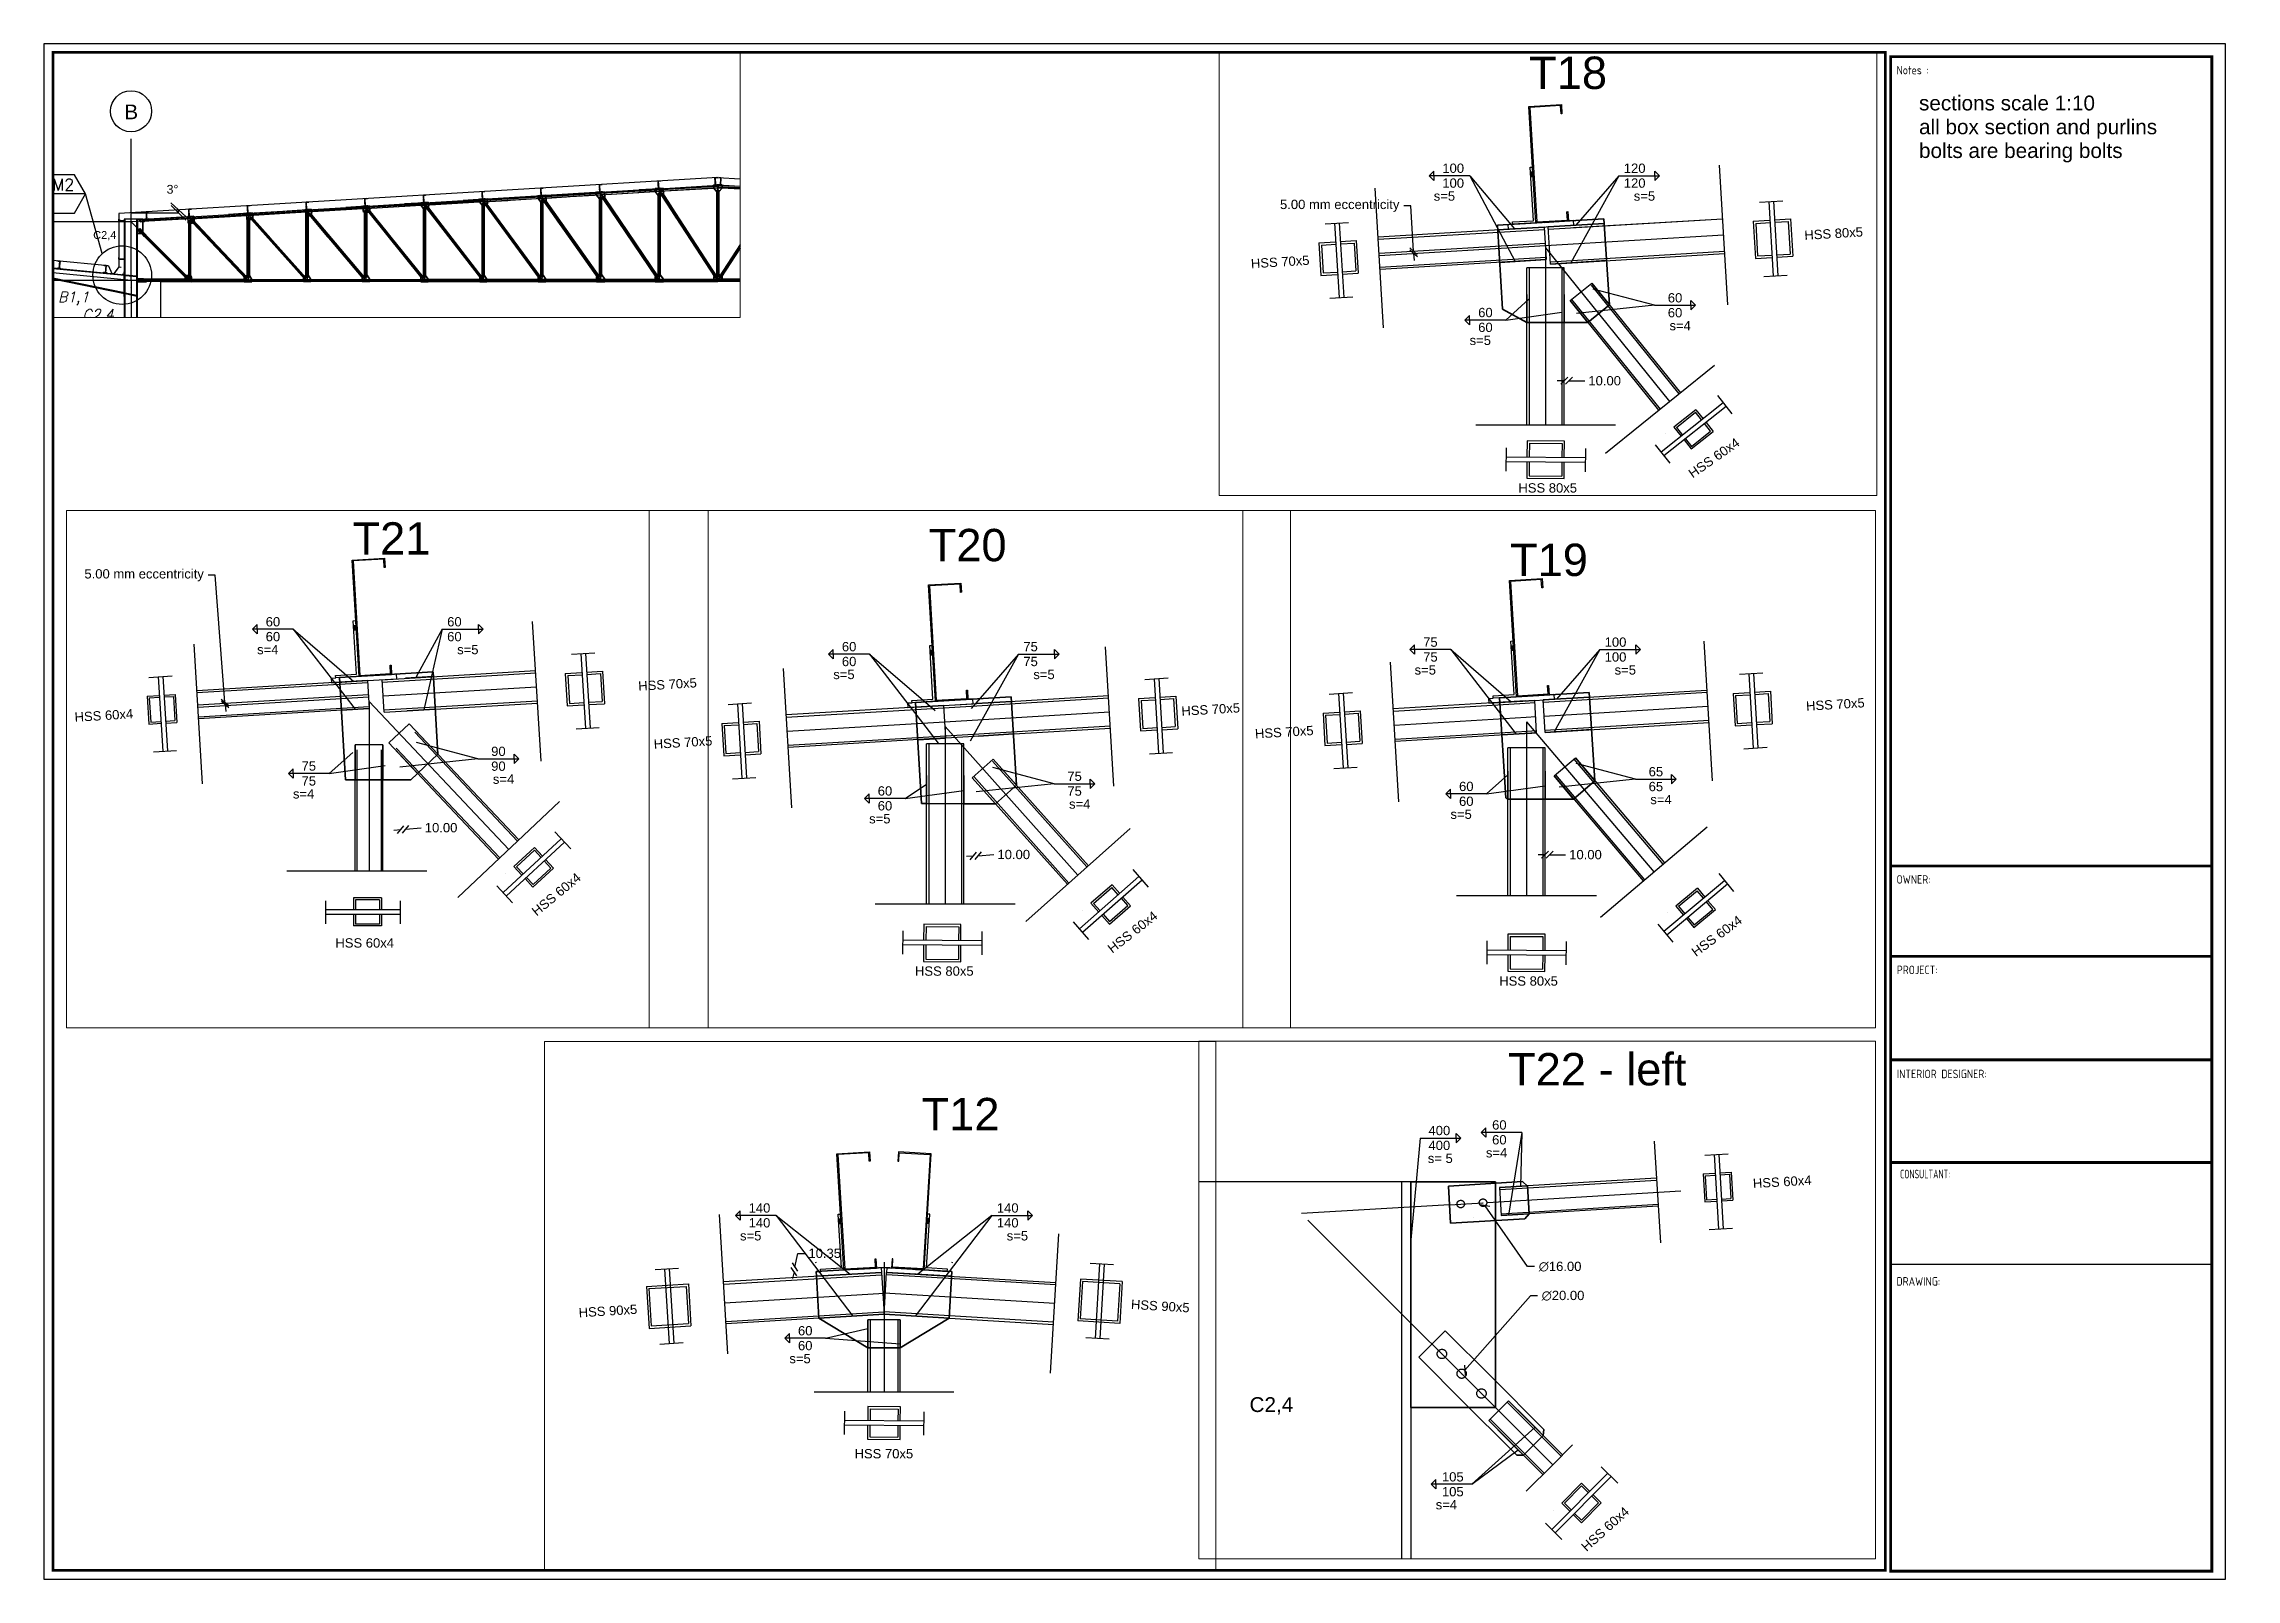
# Paper-space layout 'Layout3' of a CAD drawing. Header units: inches. Extents: x 0 to 47, y 0 to 32.9.
# The model-space entities are those that its viewports show. They can reach past a viewport. Long polylines and large blocks are cut down to what shows.
import ezdxf
from ezdxf.enums import TextEntityAlignment as Align

# ---------------------------------------------------------------- set-up
doc = ezdxf.new("R2010")
doc.units = ezdxf.units.IN
doc.header["$LTSCALE"] = 100
doc.header["$MEASUREMENT"] = 0
for name, pattern in [('CENTER', [2, 1.25, -0.25, 0.25, -0.25]), ('CENTERX2', [4, 2.5, -0.5, 0.5, -0.5]), ('dash line', [30, 12, -18]), ('PHANTOM2', [1.25, 0.625, -0.125, 0.125, -0.125, 0.125, -0.125])]:
    doc.linetypes.add(name, pattern=pattern)
for name, color, linetype in [('axis', 8, 'PHANTOM2'), ('bolt', 1, 'Continuous'), ('corrugated sheet', 6, 'Continuous'), ('dimensions', 10, 'PHANTOM2'), ('layout', 7, 'Continuous'), ('printing page', 7, 'Continuous'), ('purlins', 4, 'Continuous'), ('sections', 3, 'Continuous'), ('sections Dimensions', 6, 'Continuous'), ('text', 3, 'Continuous')]:
    doc.layers.add(name, color=color, linetype=linetype)
doc.layers.add('gusset plate', color=1, linetype='Continuous', lineweight=35)
doc.layers.add('weld', color=2, linetype='Continuous', lineweight=35)
doc.layers.add('viewports', color=7, linetype='Continuous', plot=False)
doc.styles.add('romans', font='romans.shx', dxfattribs={"width": 0.75})
doc.styles.get("Standard").update_dxf_attribs({"font": 'arial.ttf'})
doc.styles.add('TEXT-3', font='ITALICT.shx', dxfattribs={"height": 350})
doc.styles.add('XR-Frame-MB$0$FRAME$0$1', font='ARCHITXT.SHX', dxfattribs={"height": 0.28})
doc.styles.add('XR-Frame-MB$0$X-FRAME$0$banda$0$FTCO-SD-IMH-FRAME-ALIMAN-A0$0$FRAME1-A0(11-01-06)$0$NEW', font='ARIALN.TTF')
doc.styles.add('XR-Frame-MB$0$XR-Frame-Value&Emac-A3$0$XR-Frame-Value-A1$0$Value frame$0$ISO-9', font='iso.shx', dxfattribs={"width": 0.6})
doc.dimstyles.new('connections', dxfattribs={"dimtxt": 20, "dimasz": 15, "dimexe": 0.0625, "dimexo": 0.0625, "dimgap": 10, "dimtad": 0, "dimtih": 1, "dimtoh": 1, "dimzin": 0, "dimdsep": 46, "dimtxsty": 'Standard', "dimblk": 'OBLIQUE', "dimcen": 0.09, "dimse1": 1, "dimse2": 1, "dimclrd": 256, "dimclre": 256, "dimclrt": 256, "dimadec": 0, "dimazin": 0, "dimtfac": 1, "dimtofl": 0, "dimtmove": 0, "dimatfit": 3, "dimfxl": 1, "dimtfillclr": 256, "dimtolj": 1, "dimtzin": 0, "dimlwe": -1, "dimarcsym": 0})
doc.dimstyles.new('Dim_1', dxfattribs={"dimtxt": 300, "dimasz": 500, "dimexe": 0.0625, "dimexo": 0.0625, "dimgap": 100, "dimtad": 0, "dimtih": 1, "dimtoh": 1, "dimdec": 0, "dimzin": 0, "dimdsep": 46, "dimtxsty": 'Standard', "dimblk": 'OBLIQUE', "dimcen": 0.09, "dimclrd": 256, "dimclre": 256, "dimclrt": 256, "dimadec": 0, "dimazin": 0, "dimtm": 1e-09, "dimtfac": 1, "dimtdec": 0, "dimtofl": 0, "dimtmove": 0, "dimatfit": 3, "dimfxl": 1, "dimtfillclr": 256, "dimtolj": 1, "dimtzin": 0, "dimlwe": -1, "dimarcsym": 0})

psp = doc.layouts.new('Layout3')

# ---------------------------------------------------------------- texts
at = {"layer": 'printing page', "ltscale": 2, "style": 'XR-Frame-MB$0$FRAME$0$1'}
for s, height, p in [('Notes :', 0.182, (39.739, 32.29)), ('Notes :', 0.182, (39.739, 32.29)), ('OWNER:', 0.182, (39.739, 14.924)), ('OWNER:', 0.182, (39.739, 14.924)), ('PROJECT:', 0.182, (39.745, 12.983)), ('PROJECT:', 0.182, (39.745, 12.983)), ('INTERIOR DESIGNER:', 0.18195, (39.745, 10.75)), ('INTERIOR DESIGNER:', 0.18195, (39.745, 10.75)), ('DRAWING:', 0.182, (39.737, 6.299)), ('DRAWING:', 0.182, (39.737, 6.299))]:
    psp.add_text(s, height=height, dxfattribs=at).set_placement(p)
at = {"layer": 'printing page', "style": 'XR-Frame-MB$0$XR-Frame-Value&Emac-A3$0$XR-Frame-Value-A1$0$Value frame$0$ISO-9', "width": 0.7}
psp.add_text('CONSULTANT:', height=0.18639, dxfattribs=at).set_placement((39.815, 8.6))
psp.add_text('CONSULTANT:', height=0.18639, dxfattribs=at).set_placement((39.815, 8.6))
at = {"layer": 'printing page', "style": 'XR-Frame-MB$0$X-FRAME$0$banda$0$FTCO-SD-IMH-FRAME-ALIMAN-A0$0$FRAME1-A0(11-01-06)$0$NEW'}
psp.add_text('NOTES:', height=0.000196, dxfattribs=at).set_placement((47.023, 0.032))
psp.add_text('NOTES:', height=0.000196, dxfattribs=at).set_placement((47.023, 0.032))
at = {"layer": 'text', "ltscale": 0.01}
for s, p in [('sections scale 1:10 ', (40.222, 31.516)), ('all box section and purlins', (40.222, 31.005)), ('bolts are bearing bolts', (40.222, 30.495))]:
    psp.add_text(s, height=0.31772, dxfattribs=at).set_placement(p)

msp = doc.modelspace()

# ---------------------------------------------------------------- texts
at = {"layer": 'sections Dimensions', "linetype": 'dash line'}
for s, p in [('60', (879343.459, 75459.296)), ('60', (879732.731, 75459.296)), ('60', (879343.459, 75427.41)), ('60', (879732.731, 75427.41)), ('s=4', (879325.035, 75399.578)), ('s=5', (879754.129, 75399.578)), ('75', (874849.597, 75317.025)), ('100', (875238.869, 75317.025)), ('75', (874849.597, 75285.14)), ('100', (875238.869, 75285.14)), ('s=5', (874831.174, 75257.307)), ('s=5', (875260.267, 75257.307)), ('90', (879827.099, 75181.276)), ('75', (879420.38, 75149.679)), ('90', (879827.099, 75149.39)), ('s=4', (879401.956, 75089.961)), ('75', (879420.38, 75117.793)), ('s=4', (879830.748, 75121.558)), ('65', (875333.237, 75039.005)), ('60', (874926.518, 75007.408)), ('65', (875333.237, 75007.12)), ('s=5', (874908.094, 74947.69)), ('60', (874926.518, 74975.523)), ('s=4', (875336.886, 74979.287)), ('HSS 60x4', (879492.95, 74770.154)), ('HSS 80x5', (875012.738, 74589.858)), ('400', (859252.612, 71982.206)), ('60', (859389.07, 71994.221)), ('400', (859252.612, 71950.32)), ('s=4', (859375.798, 71934.504)), ('60', (859389.07, 71962.336)), ('s= 5', (859251.095, 71922.488)), ('100', (870765.798, 71880.144)), ('120', (871155.071, 71880.144)), ('100', (870765.798, 71848.259)), ('120', (871155.071, 71848.259)), ('s=5', (870747.375, 71820.427)), ('s=5', (871176.468, 71820.427)), ('60', (871249.439, 71602.124)), ('60', (870842.719, 71570.527)), ('60', (871249.439, 71570.239)), ('60', (874849.597, 71558.146)), ('75 ', (875238.869, 71558.146)), ('s=5', (870824.296, 71510.809)), ('60', (870842.719, 71538.642)), ('s=4', (871253.087, 71542.406)), ('60', (874849.597, 71526.261)), ('75 ', (875238.869, 71526.261)), ('s=5', (874831.174, 71498.428)), ('s=5', (875260.267, 71498.428)), ('140', (879580.357, 71321.985)), ('140', (880112.806, 71321.985)), ('75', (875333.237, 71280.126)), ('140', (879580.357, 71290.099)), ('140', (880112.806, 71290.099)), ('105', (859281.424, 71239.114)), ('60', (874926.518, 71248.529)), ('75', (875333.237, 71248.24)), ('s=5', (879561.934, 71262.267)), ('s=5', (880133.986, 71262.267)), ('s=4', (859268.151, 71179.396)), ('105', (859281.424, 71207.229)), ('HSS 80x5', (870928.939, 71194.187)), ('s=5', (874908.094, 71188.811)), ('60', (874926.518, 71216.643)), ('s=4', (875336.886, 71220.408)), ('60', (879686.214, 71058.528)), ('s=5', (879667.791, 70998.811)), ('60', (879686.214, 71026.643)), ('HSS 80x5', (875006.445, 70861.958)), ('HSS 70x5', (879807.591, 70794.702))]:
    msp.add_text(s, height=20, dxfattribs=at).set_placement(p)
for s, rotation, p in [('HSS 70x5', 3.43363, (880143.135, 75321.128)), ('HSS 60x4', 3.43363, (878934.139, 75254.535)), ('HSS 70x5', 3.43363, (875671.478, 75179.662)), ('HSS 70x5', 3.43363, (874489.42, 75120.133)), ('HSS 60x4', 39.524647, (879924.565, 74836.712)), ('HSS 60x4', 36.472853, (875434.685, 74651.117)), ('HSS 60x4', 3.43363, (859949.084, 71868.468)), ('HSS 80x5', 3.43363, (871542.982, 71736.332)), ('HSS 70x5', 3.43363, (870355.808, 71675.418)), ('HSS 70x5', 3.43363, (875578.488, 71419.627)), ('HSS 70x5', 3.43363, (874446.666, 71348.76)), ('HSS 60x4', 35.076928, (871302.763, 71224.27)), ('HSS 60x4', 41.955076, (859591.519, 71087.684)), ('HSS 90x5', 3.43363, (879216.41, 71097.322)), ('HSS 90x5', 356.56637, (880400.005, 71115.351)), ('HSS 60x4', 37.953284, (875429.588, 70909.166))]:
    msp.add_text(s, height=20, rotation=rotation, dxfattribs=at).set_placement(p)
at = {"layer": 'text', "style": 'romans'}
msp.add_text('M2', height=400, dxfattribs=at).set_placement((1657722.675, 261562.458), align=Align.MIDDLE)
at = {"layer": 'text', "ltscale": 10}
for height, p in [(267.2571, (1658742.365, 259712.465)), (31.7948, (858868.713, 71388.214))]:
    msp.add_text('C2,4', height=height, dxfattribs=at).set_placement(p)
at = {"layer": 'text', "linetype": 'Continuous', "style": 'TEXT-3'}
for s, p in [('B1,1', (1657543.251, 257558.615)), ('C2,4', (1658374.92, 256963.6))]:
    msp.add_text(s, height=350, dxfattribs=at).set_placement(p)
at = {"layer": 'text'}
for s, p in [('T21', (879529.646, 75613.283)), ('T19', (875035.784, 75468.829)), ('T22 - left', (859423.254, 72089.058)), ('T18', (870951.986, 72060.194)), ('T20', (875035.784, 71751.323)), ('T12', (879951.305, 71498.634))]:
    msp.add_text(s, height=69.4438, dxfattribs=at).set_placement(p)
at = {"layer": 'text', "ltscale": 0.3, "insert": (1659807.987, 264294.226), "char_height": 500, "width": 2636.56185, "attachment_point": 1}
msp.add_mtext('B', dxfattribs=at)

# ---------------------------------------------------------------- blocks, each defined once
blk = doc.blocks.new('_Oblique')
at = {"color": 0, "linetype": 'ByBlock', "lineweight": -2}
blk.add_line((-0.5, -0.5), (0.5, 0.5), dxfattribs=at)
blk = doc.blocks.new('*D641')
at = {"layer": 'Defpoints', "color": 0, "linetype": 'dash line', "transparency": 16777216}
for p in [(871027.4, 71595.2), (871037.4, 71604.8), (871027.4, 71434)]:
    blk.add_point(p, dxfattribs=at)
at = {"layer": 'sections Dimensions', "lineweight": -2, "transparency": 16777216}
for p, q in [((871027.4, 71434), (871012.4, 71434)), ((871037.4, 71434), (871071.3, 71434))]:
    blk.add_line(p, q, dxfattribs=at)
at = {"layer": 'sections Dimensions', "linetype": 'dash line', "lineweight": -2, "transparency": 16777216, "xscale": 15, "yscale": 15, "zscale": 15}
blk.add_blockref('_Oblique', (871027.4, 71434), dxfattribs=at)
at = {"layer": 'sections Dimensions', "linetype": 'dash line', "lineweight": -2, "transparency": 16777216, "xscale": 15, "yscale": 15, "zscale": 15, "rotation": 180}
blk.add_blockref('_Oblique', (871037.4, 71434), dxfattribs=at)
at = {"layer": 'sections Dimensions', "linetype": 'dash line', "transparency": 16777216, "insert": (871114, 71434), "char_height": 20, "attachment_point": 5}
blk.add_mtext('\\A1;10.00', dxfattribs=at)
blk = doc.blocks.new('*D642')
at = {"layer": 'Defpoints', "color": 0, "linetype": 'dash line', "transparency": 16777216}
for p in [(870704, 71712.1), (870606.8, 71706.2), (870607.1, 71701.2)]:
    blk.add_point(p, dxfattribs=at)
at = {"layer": 'sections Dimensions', "lineweight": -2, "transparency": 16777216}
for p, q in [((870698.1, 71809.5), (870683.1, 71809.5)), ((870704, 71712.1), (870698.1, 71809.5)), ((870704.3, 71707.1), (870705.2, 71692.1))]:
    blk.add_line(p, q, dxfattribs=at)
at = {"layer": 'sections Dimensions', "linetype": 'dash line', "lineweight": -2, "transparency": 16777216, "xscale": 15, "yscale": 15, "zscale": 15}
for p, rotation in [((870704, 71712.1), 273.4336303618946), ((870704.3, 71707.1), 93.43363036189454)]:
    blk.add_blockref('_Oblique', p, dxfattribs=dict(at, rotation=rotation))
at = {"layer": 'sections Dimensions', "linetype": 'dash line', "transparency": 16777216, "insert": (870545.7, 71809.5), "char_height": 20, "attachment_point": 5}
blk.add_mtext('\\A1;5.00 mm eccentricity', dxfattribs=at)
blk = doc.blocks.new('*D643')
at = {"layer": 'Defpoints', "color": 0, "linetype": 'dash line', "transparency": 16777216}
for p in [(875111.2, 75032.1), (875121.2, 75041.7), (875111.2, 74870.9)]:
    blk.add_point(p, dxfattribs=at)
at = {"layer": 'sections Dimensions', "lineweight": -2, "transparency": 16777216}
for p, q in [((875111.2, 74870.9), (875096.2, 74870.9)), ((875121.2, 74870.9), (875155.1, 74870.9))]:
    blk.add_line(p, q, dxfattribs=at)
at = {"layer": 'sections Dimensions', "linetype": 'dash line', "lineweight": -2, "transparency": 16777216, "xscale": 15, "yscale": 15, "zscale": 15}
blk.add_blockref('_Oblique', (875111.2, 74870.9), dxfattribs=at)
at = {"layer": 'sections Dimensions', "linetype": 'dash line', "lineweight": -2, "transparency": 16777216, "xscale": 15, "yscale": 15, "zscale": 15, "rotation": 180}
blk.add_blockref('_Oblique', (875121.2, 74870.9), dxfattribs=at)
at = {"layer": 'sections Dimensions', "linetype": 'dash line', "transparency": 16777216, "insert": (875197.8, 74870.9), "char_height": 20, "attachment_point": 5}
blk.add_mtext('\\A1;10.00', dxfattribs=at)
blk = doc.blocks.new('*D644')
at = {"layer": 'Defpoints', "color": 0, "linetype": 'dash line', "transparency": 16777216}
for p in [(875120.1, 71276.5), (875129.4, 71286.8), (875131.7, 71118.8)]:
    blk.add_point(p, dxfattribs=at)
at = {"layer": 'sections Dimensions', "lineweight": -2, "transparency": 16777216}
for p, q in [((875131.7, 71118.8), (875116.7, 71117.7)), ((875141.7, 71119.5), (875175.6, 71122))]:
    blk.add_line(p, q, dxfattribs=at)
at = {"layer": 'sections Dimensions', "linetype": 'dash line', "lineweight": -2, "transparency": 16777216, "xscale": 15, "yscale": 15, "zscale": 15}
for p, rotation in [((875131.7, 71118.8), 4.191707675257433), ((875141.7, 71119.5), 184.1917076752574)]:
    blk.add_blockref('_Oblique', p, dxfattribs=dict(at, rotation=rotation))
at = {"layer": 'sections Dimensions', "linetype": 'dash line', "transparency": 16777216, "insert": (875218.3, 71122), "char_height": 20, "attachment_point": 5}
blk.add_mtext('\\A1;10.00', dxfattribs=at)
blk = doc.blocks.new('*D645')
at = {"layer": 'Defpoints', "color": 0, "linetype": 'dash line', "transparency": 16777216}
for p in [(879617.3, 75179), (879626.3, 75189.6), (879633.1, 75022.9)]:
    blk.add_point(p, dxfattribs=at)
at = {"layer": 'sections Dimensions', "lineweight": -2, "transparency": 16777216}
for p, q in [((879633.1, 75022.9), (879618.1, 75021.4)), ((879643, 75023.9), (879676.9, 75027.3))]:
    blk.add_line(p, q, dxfattribs=at)
at = {"layer": 'sections Dimensions', "linetype": 'dash line', "lineweight": -2, "transparency": 16777216, "xscale": 15, "yscale": 15, "zscale": 15}
for p, rotation in [((879633.1, 75022.9), 5.763070522741756), ((879643, 75023.9), 185.7630705227417)]:
    blk.add_blockref('_Oblique', p, dxfattribs=dict(at, rotation=rotation))
at = {"layer": 'sections Dimensions', "linetype": 'dash line', "transparency": 16777216, "insert": (879719.7, 75027.3), "char_height": 20, "attachment_point": 5}
blk.add_mtext('\\A1;10.00', dxfattribs=at)
blk = doc.blocks.new('*D646')
at = {"layer": 'Defpoints', "color": 0, "linetype": 'dash line', "transparency": 16777216}
for p in [(879146.8, 75288.1), (879256.1, 75296.6), (879147.2, 75283.1)]:
    blk.add_point(p, dxfattribs=at)
at = {"layer": 'sections Dimensions', "lineweight": -2, "transparency": 16777216}
for p, q in [((879235.1, 75569.1), (879220.1, 75569.1)), ((879256.1, 75296.6), (879235.1, 75569.1)), ((879256.5, 75291.6), (879257.7, 75276.6))]:
    blk.add_line(p, q, dxfattribs=at)
at = {"layer": 'sections Dimensions', "linetype": 'dash line', "lineweight": -2, "transparency": 16777216, "xscale": 15, "yscale": 15, "zscale": 15}
for p, rotation in [((879256.1, 75296.6), 274.4158042321718), ((879256.5, 75291.6), 94.41580423217177)]:
    blk.add_blockref('_Oblique', p, dxfattribs=dict(at, rotation=rotation))
at = {"layer": 'sections Dimensions', "linetype": 'dash line', "transparency": 16777216, "insert": (879082.7, 75569.1), "char_height": 20, "attachment_point": 5}
blk.add_mtext('\\A1;5.00 mm eccentricity', dxfattribs=at)
blk = doc.blocks.new('*D647')
at = {"layer": 'Defpoints', "color": 0, "linetype": 'CENTER', "transparency": 16777216}
for p in [(879679.7, 71205.2), (879727.7, 71195.5), (879725.6, 71185.3)]:
    blk.add_point(p, dxfattribs=at)
at = {"layer": 'sections Dimensions', "lineweight": -2, "transparency": 16777216}
for p, q in [((879677.7, 71195.1), (879674.7, 71180.4)), ((879679.7, 71205.2), (879685.7, 71234.6)), ((879685.7, 71234.6), (879700.7, 71234.6))]:
    blk.add_line(p, q, dxfattribs=at)
at = {"layer": 'sections Dimensions', "linetype": 'CENTER', "lineweight": -2, "transparency": 16777216, "xscale": 15, "yscale": 15, "zscale": 15}
for p, rotation in [((879677.7, 71195.1), 78.49659906149323), ((879679.7, 71205.2), 258.4965990614932)]:
    blk.add_blockref('_Oblique', p, dxfattribs=dict(at, rotation=rotation))
at = {"layer": 'sections Dimensions', "linetype": 'CENTER', "transparency": 16777216, "insert": (879743.6, 71234.6), "char_height": 20, "attachment_point": 5}
blk.add_mtext('\\A1;10.35', dxfattribs=at)
blk = doc.blocks.new('*D695')
at = {"layer": 'Defpoints', "color": 0, "ltscale": 10, "transparency": 16777216}
for p in [(859365, 71843.9), (859374.1, 71830.8)]:
    blk.add_point(p, dxfattribs=at)
at = {"layer": 'sections Dimensions', "ltscale": 10, "transparency": 16777216}
for p, q in [((859369.5, 71837.4), (859369.7, 71837.4)), ((859369.6, 71837.3), (859369.6, 71837.4))]:
    blk.add_line(p, q, dxfattribs=at)
at = {"layer": 'sections Dimensions', "lineweight": -2, "ltscale": 10, "transparency": 16777216}
for p, q in [((859465.3, 71700.1), (859374.1, 71830.8)), ((859480.3, 71700.1), (859465.3, 71700.1))]:
    blk.add_line(p, q, dxfattribs=at)
at = {"layer": 'sections Dimensions', "lineweight": -2, "ltscale": 10, "transparency": 16777216, "xscale": 15, "yscale": 15, "zscale": 15, "rotation": 124.8908963758087}
blk.add_blockref('_Oblique', (859374.1, 71830.8), dxfattribs=at)
at = {"layer": 'sections Dimensions', "ltscale": 10, "transparency": 16777216, "insert": (859534.9, 71700.1), "char_height": 20, "attachment_point": 5}
blk.add_mtext('\\A1;∅16.00', dxfattribs=at)
blk = doc.blocks.new('*D696')
at = {"layer": 'Defpoints', "color": 0, "ltscale": 10, "transparency": 16777216}
for p in [(859330.4, 71477.9), (859317.2, 71462.9)]:
    blk.add_point(p, dxfattribs=at)
at = {"layer": 'sections Dimensions', "lineweight": -2, "ltscale": 10, "transparency": 16777216}
for p, q in [((859471.6, 71637.7), (859330.4, 71477.9)), ((859486.6, 71637.7), (859471.6, 71637.7))]:
    blk.add_line(p, q, dxfattribs=at)
at = {"layer": 'sections Dimensions', "ltscale": 10, "transparency": 16777216}
for p, q in [((859323.7, 71470.4), (859323.9, 71470.4)), ((859323.8, 71470.3), (859323.8, 71470.5))]:
    blk.add_line(p, q, dxfattribs=at)
at = {"layer": 'sections Dimensions', "lineweight": -2, "ltscale": 10, "transparency": 16777216, "xscale": 15, "yscale": 15, "zscale": 15, "rotation": 228.530047803689}
blk.add_blockref('_Oblique', (859330.4, 71477.9), dxfattribs=at)
at = {"layer": 'sections Dimensions', "ltscale": 10, "transparency": 16777216, "insert": (859541.2, 71637.7), "char_height": 20, "attachment_point": 5}
blk.add_mtext('\\A1;∅20.00', dxfattribs=at)
blk = doc.blocks.new('*D802')
at = {"layer": 'Defpoints', "color": 0, "ltscale": 10, "transparency": 16777216}
for p in [(1680034.4, 261806), (1661653.9, 260638.4), (1659614.4, 260580.8), (1660034.4, 260606), (1660435.6, 260606)]:
    blk.add_point(p, dxfattribs=at)
at = {"layer": 'dimensions', "linetype": 'dash line', "ltscale": 10, "transparency": 16777216}
blk.add_line((1660435.7, 260606), (1661654.3, 260606), dxfattribs=at)
at = {"layer": 'dimensions', "lineweight": -2, "ltscale": 10, "transparency": 16777216}
blk.add_arc((1660034.4, 260606), 1619.8, 0, 3.4336, dxfattribs=at)
at = {"layer": 'dimensions', "lineweight": -2, "ltscale": 10, "transparency": 16777216, "xscale": 500, "yscale": 500, "zscale": 500}
for p, rotation in [((1661651.3, 260703.1), 93.4336303618463), ((1661654.2, 260606), 270.000000000002)]:
    blk.add_blockref('_Oblique', p, dxfattribs=dict(at, rotation=rotation))
at = {"layer": 'dimensions', "ltscale": 10, "transparency": 16777216, "insert": (1661445, 261402.3), "char_height": 300, "attachment_point": 5}
blk.add_mtext('\\A1;3°', dxfattribs=at)
blk = doc.blocks.new('*D808')
at = {"layer": 'Defpoints', "color": 0, "ltscale": 10, "transparency": 16777216}
for p in [(1656232.5, 258300.5), (1660034.4, 258300.5), (1660034.4, 255816.3)]:
    blk.add_point(p, dxfattribs=at)
at = {"layer": 'dimensions', "linetype": 'dash line', "ltscale": 10, "transparency": 16777216}
for p, q in [((1660034.3, 258300.5), (1656232.5, 258300.5)), ((1660034.3, 255816.3), (1656232.5, 255816.3))]:
    blk.add_line(p, q, dxfattribs=at)
at = {"layer": 'dimensions', "lineweight": -2, "ltscale": 10, "transparency": 16777216}
for p, q in [((1656232.5, 258300.5), (1656232.5, 257311.6)), ((1656232.5, 255816.3), (1656232.5, 256805.2))]:
    blk.add_line(p, q, dxfattribs=at)
at = {"layer": 'dimensions', "lineweight": -2, "ltscale": 10, "transparency": 16777216, "xscale": 500, "yscale": 500, "zscale": 500}
for p, rotation in [((1656232.5, 258300.5), 90), ((1656232.5, 255816.3), 270)]:
    blk.add_blockref('_Oblique', p, dxfattribs=dict(at, rotation=rotation))
at = {"layer": 'dimensions', "ltscale": 10, "transparency": 16777216, "insert": (1656232.5, 257058.4), "char_height": 300, "attachment_point": 5}
blk.add_mtext('\\A1;2484', dxfattribs=at)
blk = doc.blocks.new('*D809')
at = {"layer": 'Defpoints', "color": 0, "ltscale": 10, "transparency": 16777216}
for p in [(1656232, 260300.5), (1660034.4, 260300.5), (1660034.4, 258300.5)]:
    blk.add_point(p, dxfattribs=at)
at = {"layer": 'dimensions', "linetype": 'dash line', "ltscale": 10, "transparency": 16777216}
for p, q in [((1660034.3, 260300.5), (1656232, 260300.5)), ((1660034.3, 258300.5), (1656232, 258300.5))]:
    blk.add_line(p, q, dxfattribs=at)
at = {"layer": 'dimensions', "lineweight": -2, "ltscale": 10, "transparency": 16777216}
for p, q in [((1656232, 260300.5), (1656232, 260072.8)), ((1656232, 258300.5), (1656232, 259566.4))]:
    blk.add_line(p, q, dxfattribs=at)
at = {"layer": 'dimensions', "lineweight": -2, "ltscale": 10, "transparency": 16777216, "xscale": 500, "yscale": 500, "zscale": 500}
for p, rotation in [((1656232, 260300.5), 90), ((1656232, 258300.5), 270)]:
    blk.add_blockref('_Oblique', p, dxfattribs=dict(at, rotation=rotation))
at = {"layer": 'dimensions', "ltscale": 10, "transparency": 16777216, "insert": (1656232, 259819.6), "char_height": 300, "attachment_point": 5}
blk.add_mtext('\\A1;2000', dxfattribs=at)
blk = doc.blocks.new('*U871')
at = {"layer": 'purlins', "ltscale": 10}
h = blk.add_hatch(color=256, dxfattribs=at)
h.dxf.hatch_style = 1
h.paths.add_polyline_path([(124.2, -228.2), (129.2, -228.2), (129.2, -218.2), (124.2, -218.2)])
for p, q in [((124.2, -0.7), (54.2, -0.7)), ((54.2, -0.7), (54.2, -20.7)), ((54.2, -20.7), (56.2, -20.7)), ((56.2, -20.7), (56.2, -2.7)), ((56.2, -2.7), (122.2, -2.7)), ((122.2, -248.7), (122.2, -2.7)), ((124.2, -0.7), (124.2, -250.7)), ((54.2, -250.7), (54.2, -230.7)), ((54.2, -230.7), (56.2, -230.7)), ((56.2, -230.7), (56.2, -248.7)), ((129.2, -200.7), (124.2, -200.7)), ((129.2, -218.2), (124.2, -218.2)), ((129.2, -228.2), (124.2, -228.2)), ((129.2, -245.7), (129.2, -200.7)), ((124.2, -250.7), (54.2, -250.7)), ((56.2, -248.7), (122.2, -248.7)), ((124.2, -250.7), (174.2, -250.7)), ((174.2, -245.7), (129.2, -245.7)), ((174.2, -250.7), (174.2, -245.7))]:
    blk.add_line(p, q, dxfattribs=at)
blk = doc.blocks.new('*U872')
at = {"layer": 'sections', "color": 0, "linetype": 'ByBlock', "lineweight": -2, "transparency": 16777216, "rotation": 354.5164095555347}
for p in [(1647534.4, 259923.2), (1650022.9, 259684.3), (1652511.5, 259445.4), (1655000.1, 259206.5), (1657488.6, 258967.6)]:
    blk.add_blockref('*U871', p, dxfattribs=at)

# ---------------------------------------------------------------- dimensions: what is measured, and where the dimension line sits
at = {"layer": 'dimensions', "ltscale": 10}
dim = msp.add_angular_dim_2l(base=(1661653.889, 260638.4), line1=((1680034.378, 261806.045), (1659614.378, 260580.845)), line2=((1660034.378, 260606.045), (1660435.644, 260606.045)), dimstyle='Dim_1', dxfattribs=at)
dim.commit()
dim.dimension.update_dxf_attribs({"geometry": '*D802', "text_midpoint": (1661444.966, 261402.35), "dimtype": 162})
dim = msp.add_linear_dim(base=(1656232.038, 260300.541), p1=(1660034.378, 258300.541), p2=(1660034.378, 260300.541), angle=90, dimstyle='Dim_1', dxfattribs=at)
dim.commit()
dim.dimension.update_dxf_attribs({"geometry": '*D809', "text_midpoint": (1656232.038, 259819.617), "dimtype": 160})
dim = msp.add_linear_dim(base=(1656232.538, 258300.541), p1=(1660034.378, 255816.258), p2=(1660034.378, 258300.541), angle=90, dimstyle='Dim_1', dxfattribs=at)
dim.commit()
dim.dimension.update_dxf_attribs({"geometry": '*D808', "text_midpoint": (1656232.538, 257058.4)})
at = {"layer": 'sections Dimensions', "linetype": 'dash line'}
for base, p1, p2, angle, picture, middle in [((879256.134, 75296.569), (879147.191, 75283.14), (879146.806, 75288.126), 94.415804, '*D646', (879082.692, 75569.13)), ((870703.965, 71712.055), (870607.09, 71701.234), (870606.791, 71706.224), 93.43363, '*D642', (870545.724, 71809.492))]:
    dim = msp.add_linear_dim(base=base, p1=p1, p2=p2, angle=angle, text='<> mm eccentricity', dimstyle='connections', dxfattribs=at)
    dim.commit()
    dim.dimension.update_dxf_attribs({"geometry": picture, "text_midpoint": middle, "dimtype": 161})
for base, p1, p2, angle, picture, middle in [((879633.051, 75022.871), (879626.275, 75189.589), (879617.294, 75178.993), 5.763071, '*D645', (879719.673, 75027.297)), ((875131.699, 71118.795), (875129.412, 71286.801), (875120.144, 71276.455), 4.191708, '*D644', (875218.324, 71122.009))]:
    dim = msp.add_linear_dim(base=base, p1=p1, p2=p2, angle=angle, dimstyle='connections', dxfattribs=at)
    dim.commit()
    dim.dimension.update_dxf_attribs({"geometry": picture, "text_midpoint": middle, "dimtype": 160})
for base, p1, p2, picture, middle in [((875111.198, 74870.87), (875121.198, 75041.72), (875111.198, 75032.079), '*D643', (875197.827, 74870.87)), ((871027.4, 71433.989), (871037.4, 71604.84), (871027.4, 71595.199), '*D641', (871114.029, 71433.989))]:
    dim = msp.add_linear_dim(base=base, p1=p1, p2=p2, dimstyle='connections', dxfattribs=at)
    dim.commit()
    dim.dimension.update_dxf_attribs({"geometry": picture, "text_midpoint": middle, "dimtype": 160})
at = {"layer": 'sections Dimensions', "ltscale": 10}
for p1, p2, picture, middle in [((859364.991, 71843.921), (859374.144, 71830.798), '*D695', (859534.896, 71700.076)), ((859317.156, 71462.918), (859330.401, 71477.905), '*D696', (859541.194, 71637.674))]:
    dim = msp.add_diameter_dim_2p(p1=p1, p2=p2, dimstyle='connections', dxfattribs=at)
    dim.commit()
    dim.dimension.update_dxf_attribs({"geometry": picture, "text_midpoint": middle, "dimtype": 163})
at = {"layer": 'sections Dimensions', "linetype": 'CENTER'}
dim = msp.add_aligned_dim(p1=(879725.604, 71185.34), p2=(879727.668, 71195.482), distance=48.91, dimstyle='connections', dxfattribs=at)
dim.commit()
dim.dimension.update_dxf_attribs({"geometry": '*D647', "text_midpoint": (879743.601, 71234.633)})

# ---------------------------------------------------------------- hatches: boundary and pattern name
at = {"layer": 'bolt', "ltscale": 10}
h = msp.add_hatch(color=256, dxfattribs=at)
h.dxf.hatch_style = 1
h.paths.add_polyline_path([(879537.044, 75461.81), (879532.053, 75461.511), (879532.652, 75451.529), (879537.643, 75451.828)])
h = msp.add_hatch(color=256, dxfattribs=at)
h.dxf.hatch_style = 1
h.paths.add_polyline_path([(875043.268, 75319.545), (875038.277, 75319.245), (875038.876, 75309.263), (875043.867, 75309.563)])
h = msp.add_hatch(color=256, dxfattribs=at)
h.dxf.hatch_style = 1
h.paths.add_polyline_path([(870959.767, 71882.682), (870954.776, 71882.382), (870955.375, 71872.4), (870960.366, 71872.7)])
h = msp.add_hatch(color=256, dxfattribs=at)
h.dxf.hatch_style = 1
h.paths.add_polyline_path([(875043.557, 71560.683), (875038.566, 71560.384), (875039.165, 71550.401), (875044.156, 71550.701)])
h = msp.add_hatch(color=256, dxfattribs=at)
h.dxf.hatch_style = 1
h.paths.add_polyline_path([(879778.309, 71308.718), (879773.318, 71308.419), (879773.917, 71298.437), (879778.908, 71298.736)])
h = msp.add_hatch(color=256, dxfattribs=at)
h.dxf.hatch_style = 1
h.paths.add_polyline_path([(879963.177, 71308.718), (879968.168, 71308.419), (879967.569, 71298.437), (879962.578, 71298.736)])
at = {"layer": 'purlins', "ltscale": 10}
h = msp.add_hatch(color=256, dxfattribs=at)
h.dxf.hatch_style = 1
h.paths.add_polyline_path([(1679941.943, 261660.309), (1679936.952, 261660.009), (1679937.551, 261650.027), (1679942.542, 261650.327)])
h = msp.add_hatch(color=256, dxfattribs=at)
h.dxf.hatch_style = 1
h.paths.add_polyline_path([(1680126.813, 261660.309), (1680131.804, 261660.009), (1680131.205, 261650.027), (1680126.214, 261650.327)])
h = msp.add_hatch(color=256, dxfattribs=at)
h.dxf.hatch_style = 1
h.paths.add_polyline_path([(1678006.448, 261544.162), (1678001.457, 261543.862), (1678002.056, 261533.88), (1678007.047, 261534.18)])
h = msp.add_hatch(color=256, dxfattribs=at)
h.dxf.hatch_style = 1
h.paths.add_polyline_path([(1676006.448, 261424.162), (1676001.457, 261423.862), (1676002.056, 261413.88), (1676007.047, 261414.18)])
h = msp.add_hatch(color=256, dxfattribs=at)
h.dxf.hatch_style = 1
h.paths.add_polyline_path([(1674006.448, 261304.162), (1674001.457, 261303.862), (1674002.056, 261293.88), (1674007.047, 261294.18)])
h = msp.add_hatch(color=256, dxfattribs=at)
h.dxf.hatch_style = 1
h.paths.add_polyline_path([(1672006.448, 261184.162), (1672001.457, 261183.862), (1672002.056, 261173.88), (1672007.047, 261174.18)])
h = msp.add_hatch(color=256, dxfattribs=at)
h.dxf.hatch_style = 1
h.paths.add_polyline_path([(1670006.448, 261064.162), (1670001.457, 261063.862), (1670002.056, 261053.88), (1670007.047, 261054.18)])
h = msp.add_hatch(color=256, dxfattribs=at)
h.dxf.hatch_style = 1
h.paths.add_polyline_path([(1668006.15, 260944.144), (1668001.158, 260943.844), (1668001.757, 260933.862), (1668006.748, 260934.162)])
h = msp.add_hatch(color=256, dxfattribs=at)
h.dxf.hatch_style = 1
h.paths.add_polyline_path([(1666006.449, 260824.145), (1666001.458, 260823.846), (1666002.057, 260813.864), (1666007.048, 260814.163)])
h = msp.add_hatch(color=256, dxfattribs=at)
h.dxf.hatch_style = 1
h.paths.add_polyline_path([(1664006.449, 260704.143), (1664001.458, 260703.843), (1664002.057, 260693.861), (1664007.048, 260694.161)])
h = msp.add_hatch(color=256, dxfattribs=at)
h.dxf.hatch_style = 1
h.paths.add_polyline_path([(1662005.853, 260584.126), (1662000.862, 260583.827), (1662001.46, 260573.844), (1662006.452, 260574.144)])
h = msp.add_hatch(color=256, dxfattribs=at)
h.dxf.hatch_style = 1
h.paths.add_polyline_path([(1660559.665, 260497.292), (1660554.673, 260496.993), (1660555.272, 260487.011), (1660560.263, 260487.31)])
h = msp.add_hatch(color=256, dxfattribs=at)
h.dxf.hatch_style = 1
h.paths.add_polyline_path([(1659781.878, 260322.707), (1659781.878, 260317.707), (1659791.878, 260317.707), (1659791.878, 260322.707)])
h = msp.add_hatch(color=256, dxfattribs=at)
h.dxf.hatch_style = 1
h.paths.add_polyline_path([(1659781.878, 259022.707), (1659781.878, 259017.707), (1659791.878, 259017.707), (1659791.878, 259022.707)])
h = msp.add_hatch(color=256, dxfattribs=at)
h.dxf.hatch_style = 1
h.paths.add_polyline_path([(1659167.429, 258577.153), (1659172.406, 258576.675), (1659173.361, 258586.629), (1659168.384, 258587.107)])
at = {"layer": 'sections', "ltscale": 10}
h = msp.add_hatch(color=256, dxfattribs=at)
h.dxf.hatch_style = 1
h.paths.add_polyline_path([(1659814.378, 258522.362), (1659814.378, 258546.362), (1659794.378, 258546.362), (1659794.378, 258522.362)])
h.paths.add_polyline_path([(1659814.378, 258434.362), (1659794.378, 258434.362), (1659794.378, 258414.362), (1659814.378, 258414.362)])
h.paths.add_polyline_path([(1659794.378, 258374.362), (1659794.378, 258354.362), (1659814.378, 258354.362), (1659814.378, 258374.362)])
h = msp.add_hatch(color=256, dxfattribs=at)
h.dxf.hatch_style = 1
h.paths.add_polyline_path([(1659794.378, 257802.362), (1659814.378, 257802.362), (1659814.378, 257826.362), (1659794.378, 257826.362)])
h.paths.add_polyline_path([(1659794.378, 257914.362), (1659814.378, 257914.362), (1659814.378, 257934.362), (1659794.378, 257934.362)])
h.paths.add_polyline_path([(1659794.378, 257974.362), (1659814.378, 257974.362), (1659814.378, 257994.362), (1659794.378, 257994.362)])

# ---------------------------------------------------------------- linework, layer by layer
at = {"layer": 'axis', "linetype": 'CENTER', "ltscale": 10}
for p, q in [((1660034.378, 258300.541), (1660034.378, 263128.351)), ((1660034.378, 258300.541), (1647534.378, 259500.541)), ((1660034.378, 258300.541), (1660034.378, 245318.666)), ((1661034.378, 258300.541), (1661034.378, 245318.666))]:
    msp.add_line(p, q, dxfattribs=at)
at = {"layer": 'axis', "linetype": 'CENTERX2'}
for p, q in [((1680034.378, 261500.541), (1660034.378, 260300.541)), ((1680034.378, 258300.541), (1680034.378, 261500.541)), ((1680034.378, 258300.541), (1680034.378, 261500.541)), ((1680034.378, 261500.541), (1700034.378, 260300.541)), ((1678034.378, 261380.541), (1678034.378, 258300.541)), ((1678034.378, 261380.541), (1680034.378, 258300.541)), ((1682034.378, 261380.541), (1680034.378, 258300.541)), ((1676034.378, 261260.541), (1676034.378, 258300.541)), ((1676034.378, 261260.541), (1678034.378, 258300.541)), ((1674034.378, 261140.541), (1674034.378, 258300.541)), ((1674034.378, 261140.541), (1676034.378, 258300.541)), ((1672034.378, 261020.541), (1672034.378, 258300.541)), ((1672034.378, 261020.541), (1674034.378, 258300.541)), ((1670034.378, 260900.541), (1670034.378, 258300.541)), ((1670034.378, 260900.541), (1672034.378, 258300.541)), ((1668034.378, 260780.541), (1668034.378, 258300.541)), ((1668034.378, 260780.541), (1670034.378, 258300.541)), ((1666034.378, 260660.541), (1666034.378, 258300.541)), ((1666034.378, 260660.541), (1668034.378, 258300.541)), ((1664034.378, 260540.541), (1664034.378, 258300.541)), ((1664034.378, 260540.541), (1666034.378, 258300.541)), ((1662034.378, 260420.541), (1662034.378, 258300.541)), ((1662034.378, 260420.541), (1664034.378, 258300.541)), ((1660034.378, 260300.541), (1662034.378, 258300.541)), ((1700034.378, 258300.541), (1660034.378, 258300.541))]:
    msp.add_line(p, q, dxfattribs=at)
at = {"layer": 'axis', "linetype": 'CENTER'}
for p, q in [((1682034.378, 261380.541), (1680179.517, 261491.832)), ((1678034.378, 261196.653), (1678034.378, 258300.541)), ((1678141.409, 261215.714), (1680034.378, 258300.541)), ((1681927.348, 261215.714), (1680034.378, 258300.541)), ((1676034.378, 261081.71), (1676034.378, 258300.541)), ((1676141.97, 261101.305), (1678034.378, 258300.541)), ((1672034.378, 261020.541), (1674034.378, 258300.541)), ((1674142.541, 260986.949), (1676034.378, 258300.541)), ((1674034.378, 260966.797), (1674034.378, 258300.541)), ((1672034.378, 260860.359), (1672034.378, 258300.541)), ((1668034.378, 260780.541), (1668034.378, 258300.541)), ((1670142.549, 260759.918), (1672034.378, 258300.541)), ((1668061.349, 260747.097), (1670034.378, 258300.541)), ((1670034.378, 260740.359), (1670034.378, 258300.541)), ((1666034.378, 260660.541), (1668056.412, 258274.541)), ((1666034.378, 260494.816), (1666034.378, 258300.541)), ((1662034.378, 260420.541), (1664034.378, 258300.541)), ((1662034.378, 260420.541), (1662034.378, 258300.541)), ((1664034.378, 260374.584), (1664034.378, 258300.541)), ((1664164.921, 260394.332), (1666034.378, 258300.541)), ((1660254.378, 260080.541), (1662034.378, 258300.541)), ((1662034.378, 258300.541), (1660254.378, 258300.541)), ((1661442.346, 258300.541), (1662184.378, 258300.541))]:
    msp.add_line(p, q, dxfattribs=at)
at = {"layer": 'bolt', "ltscale": 10}
for p, q in [((879532.053, 75461.511), (879537.044, 75461.81)), ((879532.652, 75451.529), (879537.643, 75451.828)), ((875038.277, 75319.245), (875043.268, 75319.545)), ((875038.876, 75309.263), (875043.867, 75309.563)), ((870954.776, 71882.382), (870959.767, 71882.682)), ((870955.375, 71872.4), (870960.366, 71872.7)), ((875038.566, 71560.384), (875043.557, 71560.683)), ((875039.165, 71550.401), (875044.156, 71550.701)), ((879773.318, 71308.419), (879778.309, 71308.718)), ((879773.917, 71298.437), (879778.908, 71298.736)), ((879967.569, 71298.437), (879962.578, 71298.736)), ((879968.168, 71308.419), (879963.177, 71308.718))]:
    msp.add_line(p, q, dxfattribs=at)
at = {"layer": 'corrugated sheet'}
for p, q in [((1680034.345, 261806.594), (1659614.345, 260581.394)), ((1680034.378, 261806.045), (1659614.378, 260580.845)), ((1680034.378, 261806.045), (1700344.878, 260587.415)), ((1680034.411, 261806.594), (1700344.911, 260587.964))]:
    msp.add_line(p, q, dxfattribs=at)
at = {"layer": 'corrugated sheet', "ltscale": 10}
for p, q in [((1659613.878, 260580.845), (1659613.878, 258755.212)), ((1659614.378, 260580.845), (1659614.378, 258755.212)), ((1659260.906, 258797.428), (1647534.378, 259923.175)), ((1659260.839, 258796.731), (1647534.378, 259922.472)), ((1659260.906, 258797.428), (1659260.839, 258796.731))]:
    msp.add_line(p, q, dxfattribs=at)
at = {"layer": 'dimensions', "ltscale": 10}
msp.add_line((1660034.378, 260606.045), (1660435.644, 260606.045), dxfattribs=at)
at = {"layer": 'gusset plate', "ltscale": 10}
for p, q in [((1679888.64, 261546.895), (1680034.378, 261555.658)), ((1680180.116, 261546.895), (1680034.378, 261555.658)), ((1679889.239, 261536.913), (1679888.64, 261546.895)), ((1679894.629, 261447.075), (1679889.239, 261536.913)), ((1680174.127, 261447.075), (1680179.517, 261536.913)), ((1680179.517, 261536.913), (1680180.116, 261546.895)), ((1668124.651, 260620.81), (1668171.356, 260658.475)), ((1668124.651, 260620.81), (1667994.378, 260620.81)), ((1666135.499, 260494.816), (1666181.272, 260533.608)), ((1660254.378, 260382.707), (1660254.378, 260366.632)), ((1660436.173, 260382.707), (1660254.378, 260382.707)), ((1660436.173, 260365.666), (1660436.173, 260382.707)), ((1663994.378, 260374.817), (1663983.903, 260374.817)), ((1664074.378, 260374.352), (1663994.378, 260374.817)), ((1664142.543, 260374.352), (1664074.378, 260374.352)), ((1664142.543, 260374.352), (1664187.299, 260414.313)), ((1660436.173, 260354.794), (1660436.173, 260366.632)), ((1660436.173, 259955.315), (1660436.173, 260284.668)), ((1662182.353, 260307.405), (1662124.084, 260252.435)), ((1661999.378, 260252.435), (1661984.045, 260252.435)), ((1662124.084, 260252.435), (1661999.378, 260252.435)), ((1660254.378, 259898.746), (1660379.604, 259898.746)), ((879713.035, 75185.059), (879654.766, 75130.089)), ((879530.06, 75130.089), (879514.728, 75130.089)), ((879654.766, 75130.089), (879530.06, 75130.089)), ((875172.319, 74990.2), (875218.093, 75028.991)), ((859214.41, 71881.881), (859214.41, 71865.871)), ((859396.403, 71881.881), (859214.41, 71881.881)), ((859396.205, 71454.554), (859396.205, 71798.934)), ((871077.672, 71559.312), (871124.378, 71596.977)), ((871077.672, 71559.312), (870947.4, 71559.312)), ((859214.41, 71397.985), (859339.636, 71397.985)), ((875179.363, 71230.856), (875224.12, 71270.817)), ((875031.198, 71231.321), (875020.723, 71231.321)), ((875111.198, 71230.856), (875031.198, 71231.321)), ((875179.363, 71230.856), (875111.198, 71230.856)), ((879725.604, 71185.34), (879725.005, 71195.32)), ((880010.491, 71095.502), (880016.481, 71195.32)), ((879730.994, 71095.502), (879725.604, 71185.34))]:
    msp.add_line(p, q, dxfattribs=at)
at = {"layer": 'gusset plate'}
for p, q in [((1678170.865, 261443.829), (1677891.303, 261427.055)), ((1677891.303, 261427.055), (1677897.292, 261327.235)), ((1678182.934, 261242.678), (1678170.865, 261443.829)), ((1676170.865, 261323.829), (1675891.303, 261307.055)), ((1676182.57, 261128.737), (1676170.865, 261323.829)), ((1675891.303, 261307.055), (1675897.292, 261207.235)), ((1678112.054, 261196.653), (1678182.934, 261242.678)), ((1674170.865, 261203.829), (1673896.326, 261187.357)), ((1673896.326, 261187.357), (1673902.316, 261087.536)), ((1674182.202, 261014.88), (1674170.865, 261203.829)), ((1676112.97, 261081.71), (1676182.57, 261128.737)), ((1672165.86, 261083.529), (1671906.308, 261067.955)), ((1672176.532, 260905.661), (1672165.86, 261083.529)), ((1674176.791, 261104.005), (1674176.822, 261104.546)), ((1671906.308, 261067.955), (1671911.699, 260978.117)), ((1674113.925, 260966.797), (1674182.202, 261014.88)), ((1670155.86, 260962.929), (1669910.92, 260948.232)), ((1669910.92, 260948.232), (1669917.119, 260853.433)), ((1670168.082, 260778.693), (1670155.86, 260962.929)), ((1672114.922, 260860.359), (1672176.532, 260905.661)), ((1668158.887, 260843.111), (1667930.964, 260829.436)), ((1670115.949, 260740.359), (1670168.082, 260778.693)), ((1666169.048, 260723.72), (1665976.132, 260712.145)), ((1664175.91, 260604.132), (1663970.882, 260591.83)), ((1662171.764, 260483.883), (1661970.882, 260471.83)), ((1660496.977, 260373.315), (1660486.546, 260382.707)), ((1660500.142, 260313.386), (1660491.351, 260302.852)), ((1677999.378, 258492.718), (1678069.378, 258492.718)), ((1678069.378, 258492.718), (1678174.378, 258335.541)), ((1679999.378, 258497.069), (1680034.378, 258497.069)), ((1680069.378, 258497.069), (1680034.378, 258497.069)), ((1675993.24, 258488.396), (1676072.266, 258488.396)), ((1676072.266, 258488.396), (1676174.378, 258335.541)), ((879702.446, 75361.537), (879501.564, 75349.484)), ((875205.868, 75219.103), (875012.952, 75207.528)), ((859405.183, 71879.532), (859405.183, 71879.616)), ((859465.104, 71873.086), (859454.561, 71882.579)), ((859468.268, 71813.275), (859459.468, 71802.729)), ((871111.909, 71781.613), (870883.986, 71767.937)), ((875212.731, 71460.636), (875007.702, 71448.334))]:
    msp.add_line(p, q, dxfattribs=at)
at = {"layer": 'gusset plate', "linetype": 'dash line'}
for p, q in [((1679999.378, 261316.653), (1679894.629, 261447.075)), ((1680069.378, 261316.653), (1680174.127, 261447.075)), ((1677999.378, 261196.653), (1677897.292, 261327.235)), ((1679999.378, 261316.653), (1680034.378, 261316.653)), ((1680069.378, 261316.653), (1680034.378, 261316.653)), ((1675999.378, 261081.71), (1675897.325, 261207.237)), ((1678112.054, 261196.653), (1677999.378, 261196.653)), ((1673902.316, 261087.536), (1673999.378, 260966.797)), ((1676112.97, 261081.71), (1675999.378, 261081.71)), ((1671999.378, 260860.359), (1671911.699, 260978.117)), ((1674113.925, 260966.797), (1673999.378, 260966.797)), ((1669999.378, 260740.359), (1669917.119, 260853.433)), ((1672114.922, 260860.359), (1671999.378, 260860.359)), ((1667930.964, 260829.436), (1667941.781, 260649.147)), ((1668158.887, 260843.111), (1668171.356, 260658.475)), ((1665976.133, 260712.145), (1665989.943, 260497.377)), ((1666169.048, 260723.72), (1666181.272, 260533.608)), ((1670115.949, 260740.359), (1669999.378, 260740.359)), ((1667994.378, 260620.81), (1667941.781, 260649.147)), ((1663983.903, 260374.817), (1663970.882, 260591.83)), ((1664187.299, 260414.313), (1664175.91, 260604.132)), ((1661984.045, 260252.435), (1661970.882, 260471.83)), ((1662182.353, 260307.405), (1662171.764, 260483.883)), ((1665994.378, 260494.816), (1665989.943, 260497.377)), ((1666135.499, 260494.816), (1665994.378, 260494.816)), ((1660486.546, 260382.707), (1660335.38, 260373.637)), ((1660340.172, 260293.781), (1660335.38, 260373.637)), ((1660254.378, 260366.632), (1660254.378, 259898.746)), ((1660491.351, 260302.852), (1660340.172, 260293.781)), ((1660520.238, 259871.249), (1660525.845, 259865.643)), ((1660524.38, 259852.965), (1660525.845, 259865.643)), ((1660453.67, 259824.681), (1660467.812, 259810.538)), ((1660481.954, 259810.538), (1660467.812, 259810.538)), ((1677999.378, 258492.718), (1677905.258, 258429.123)), ((1679999.378, 258497.069), (1679894.378, 258428.888)), ((1680069.378, 258497.069), (1680174.378, 258428.888)), ((1661872.706, 258419.787), (1661915.132, 258462.213)), ((1661915.132, 258462.213), (1662064.378, 258462.213)), ((1662064.378, 258462.213), (1662094.378, 258410.252)), ((1663890.735, 258409.085), (1663936.414, 258452.179)), ((1663936.414, 258452.179), (1663994.378, 258465.31)), ((1664074.378, 258465.31), (1664152.187, 258330.541)), ((1665950.267, 258433.783), (1665994.378, 258473.168)), ((1665994.378, 258473.168), (1665999.378, 258473.168)), ((1666069.378, 258473.168), (1666074.378, 258473.168)), ((1666156.842, 258330.541), (1666074.378, 258473.168)), ((1667907.749, 258403.56), (1667994.378, 258476.975)), ((1668074.378, 258476.975), (1668167.128, 258330.541)), ((1669913.543, 258398.478), (1669999.378, 258467.7)), ((1670069.378, 258467.7), (1670154.968, 258335.541)), ((1671999.378, 258471.646), (1671914.898, 258406.661)), ((1673999.378, 258475.664), (1673909.378, 258414.853)), ((1675993.24, 258488.396), (1675903.689, 258425.332)), ((1661872.706, 258419.787), (1661872.706, 258255.639)), ((1663890.735, 258409.085), (1663890.735, 258255.541)), ((1665908.495, 258396.486), (1665911.485, 258399.156)), ((1667907.749, 258403.56), (1667907.749, 258260.541)), ((1669913.543, 258398.478), (1669913.543, 258255.541)), ((1671914.898, 258406.661), (1671914.898, 258255.541)), ((1673909.378, 258414.853), (1673909.378, 258335.541)), ((1675903.689, 258425.332), (1675899.378, 258422.296)), ((1675899.378, 258422.296), (1675899.378, 258335.541)), ((1677905.258, 258429.123), (1677894.378, 258421.772)), ((1677894.378, 258421.772), (1677894.378, 258335.541)), ((1679894.378, 258428.888), (1679894.378, 258335.541)), ((1680174.378, 258428.888), (1680174.378, 258335.541)), ((1660254.378, 258355.854), (1660254.378, 258245.541)), ((1660254.378, 258355.854), (1660454.378, 258355.854)), ((1660454.378, 258355.854), (1660454.378, 258345.541)), ((1665908.543, 258396.529), (1665908.543, 258326.541)), ((1660274.378, 258255.541), (1660274.378, 258345.541)), ((1660274.378, 258345.541), (1660454.378, 258345.541)), ((1660454.378, 258345.541), (1660554.378, 258345.541)), ((1660554.378, 258345.541), (1660554.378, 258335.541)), ((1666156.842, 258330.541), (1666156.842, 258326.541)), ((1660554.378, 258265.541), (1660554.378, 258255.541)), ((1665908.543, 258274.541), (1665908.543, 258260.541)), ((1666156.842, 258260.541), (1666114.378, 258260.541)), ((1666156.842, 258274.541), (1666156.842, 258260.541)), ((1660454.878, 258245.541), (1660254.378, 258245.541)), ((1660454.378, 258255.541), (1660274.378, 258255.541)), ((1660554.378, 258255.541), (1660454.378, 258255.541)), ((1660454.378, 258255.541), (1660454.878, 258245.541)), ((1661872.706, 258255.639), (1661912.36, 258255.639)), ((879514.728, 75130.089), (879501.564, 75349.484)), ((879713.035, 75185.059), (879702.446, 75361.537)), ((875012.953, 75207.528), (875026.764, 74992.76)), ((875205.868, 75219.103), (875218.093, 75028.991)), ((875031.198, 74990.2), (875026.764, 74992.76)), ((875172.319, 74990.2), (875031.198, 74990.2)), ((859214.41, 71865.871), (859214.41, 71397.985)), ((859454.561, 71882.579), (859295.388, 71873.029)), ((859300.179, 71793.172), (859295.388, 71873.029)), ((859459.468, 71802.729), (859300.179, 71793.172)), ((859405.183, 71799.726), (859405.183, 71799.472)), ((870883.986, 71767.937), (870894.803, 71587.649)), ((871111.909, 71781.613), (871124.378, 71596.977)), ((870947.4, 71559.312), (870894.803, 71587.649)), ((875020.723, 71231.321), (875007.702, 71448.334)), ((875224.12, 71270.817), (875212.731, 71460.636)), ((859494.413, 71356.346), (859500.019, 71350.739)), ((859498.555, 71338.062), (859500.019, 71350.739)), ((859427.844, 71309.777), (859441.986, 71295.635)), ((859456.128, 71295.635), (859441.986, 71295.635)), ((879870.743, 71204.095), (879725.005, 71195.32)), ((879870.743, 71204.095), (880016.481, 71195.32)), ((879835.743, 71031.787), (879905.743, 71031.787))]:
    msp.add_line(p, q, dxfattribs=at)
at = {"layer": 'gusset plate', "linetype": 'dash line', "ltscale": 0.01}
for p, q in [((1660436.173, 260354.794), (1660436.173, 260284.668)), ((1660496.977, 260373.315), (1660500.141, 260313.397)), ((1660436.173, 259955.315), (1660436.173, 259913.25)), ((1660436.173, 259898.746), (1660436.173, 259913.25)), ((1660421.669, 259898.746), (1660379.604, 259898.746)), ((1660421.669, 259898.746), (1660436.173, 259898.746)), ((1660524.38, 259852.965), (1660481.954, 259810.538)), ((1665999.378, 258473.168), (1666069.378, 258473.168)), ((1665911.485, 258399.156), (1665950.267, 258433.783)), ((1660454.378, 258255.541), (1660454.378, 258345.541)), ((1660554.378, 258335.541), (1660554.378, 258265.541)), ((1665908.543, 258326.541), (1665908.543, 258274.541)), ((1666156.842, 258326.541), (1666156.842, 258274.541)), ((859396.403, 71881.881), (859396.403, 71798.879)), ((859405.183, 71879.87), (859405.183, 71879.616)), ((859465.104, 71873.194), (859468.268, 71813.275)), ((859396.205, 71397.985), (859396.205, 71454.554)), ((859498.555, 71338.062), (859456.128, 71295.635))]:
    msp.add_line(p, q, dxfattribs=at)
at = {"layer": 'gusset plate', "linetype": 'CENTER'}
for p, q in [((1660300.107, 260034.812), (1660328.391, 260063.097)), ((1660413.244, 259978.244), (1660328.391, 260063.097)), ((1660300.107, 260034.812), (1660271.822, 260006.528)), ((1660356.675, 259921.675), (1660271.822, 260006.528)), ((1660413.244, 259978.244), (1660525.845, 259865.643)), ((1660356.675, 259921.675), (1660453.67, 259824.681)), ((1663994.378, 258465.31), (1664074.378, 258465.31)), ((1667994.378, 258476.975), (1668074.378, 258476.975)), ((1669999.378, 258467.7), (1670069.378, 258467.7)), ((1671999.378, 258471.646), (1672069.378, 258471.646)), ((1672069.378, 258471.646), (1672159.378, 258335.541)), ((1673999.378, 258475.664), (1674074.858, 258475.664)), ((1674074.858, 258475.664), (1674169.378, 258335.541)), ((859260.139, 71534.051), (859231.855, 71505.767)), ((859260.139, 71534.051), (859288.423, 71562.335)), ((859387.418, 71463.34), (859288.423, 71562.335)), ((859330.849, 71406.772), (859231.855, 71505.767)), ((859387.418, 71463.34), (859500.019, 71350.739)), ((859330.849, 71406.772), (859427.844, 71309.777))]:
    msp.add_line(p, q, dxfattribs=at)
at = {"layer": 'gusset plate', "linetype": 'ByBlock'}
for p, q in [((1662094.378, 258410.252), (1662094.378, 258255.541)), ((1664152.187, 258330.541), (1664152.187, 258255.541)), ((1668167.128, 258330.541), (1668167.128, 258260.541)), ((1670154.968, 258335.541), (1670154.968, 258255.541)), ((1672159.378, 258335.541), (1672159.378, 258255.541)), ((1673909.378, 258255.541), (1673909.378, 258335.541)), ((1674169.378, 258335.541), (1674169.378, 258255.541)), ((1675899.378, 258255.541), (1675899.378, 258335.541)), ((1676174.378, 258335.541), (1676174.378, 258255.541)), ((1677894.378, 258255.541), (1677894.378, 258335.541)), ((1678174.378, 258335.541), (1678174.378, 258255.541)), ((1679894.378, 258255.541), (1679894.378, 258335.541)), ((1680174.378, 258255.541), (1680174.378, 258335.541)), ((1666114.378, 258260.541), (1665908.543, 258260.541)), ((1668167.128, 258260.541), (1667907.749, 258260.541)), ((1662094.378, 258255.541), (1661912.36, 258255.639)), ((1664152.187, 258255.541), (1663890.735, 258255.541)), ((1670154.968, 258255.541), (1669913.543, 258255.541)), ((1672159.378, 258255.541), (1671914.898, 258255.541)), ((1674169.378, 258255.541), (1673909.378, 258255.541)), ((1676174.378, 258255.541), (1675899.378, 258255.541)), ((1678174.378, 258255.541), (1677894.378, 258255.541))]:
    msp.add_line(p, q, dxfattribs=at)
at = {"layer": 'gusset plate', "ltscale": 0.01}
for p, q in [((879730.994, 71095.502), (879835.743, 71031.787)), ((880010.491, 71095.502), (879905.743, 71031.787))]:
    msp.add_line(p, q, dxfattribs=at)
at = {"layer": 'gusset plate', "linetype": 'dash line', "ltscale": 0.01}
msp.add_lwpolyline([(859396.205, 71397.985), (859381.702, 71397.985), (859339.636, 71397.985)], dxfattribs=at)
at = {"layer": 'layout', "ltscale": 10}
for p, q in [((1659814.378, 255816.258), (1659814.378, 260382.707)), ((1660254.378, 260382.707), (1659814.378, 260382.707)), ((1659834.378, 255816.258), (1659834.378, 260382.707)), ((1660234.378, 255816.258), (1660234.378, 260382.707)), ((1660254.378, 255816.258), (1660254.378, 260382.707)), ((1657062.441, 258736.536), (1659814.378, 258472.35)), ((1657064.353, 258756.445), (1659814.378, 258492.442)), ((1659834.378, 258490.522), (1660234.378, 258452.122)), ((1659834.378, 258470.43), (1660234.378, 258432.03)), ((1657031.862, 258418.001), (1659814.378, 257851.941)), ((1659814.378, 257872.35), (1657033.773, 258437.909)), ((1660010.476, 258051.562), (1660010.488, 258051.685)), ((1660234.378, 257786.925), (1659834.378, 257868.282)), ((1659834.378, 257847.872), (1660234.378, 257766.498))]:
    msp.add_line(p, q, dxfattribs=at)
at = {"layer": 'layout', "linetype": 'CENTER'}
for centre, radius in [((1660361.736, 260335.093), 8), ((1660409.56, 260337.968), 8), ((1660321.32, 260013.599), 10), ((1660363.746, 259971.173), 10), ((1660406.173, 259928.746), 10)]:
    msp.add_circle(centre, radius, dxfattribs=at)
at = {"layer": 'layout', "linetype": 'dash line'}
for centre in [(1660304.361, 258300.541), (1660364.361, 258300.541), (1660424.361, 258300.541)]:
    msp.add_circle(centre, 10, dxfattribs=at)
at = {"layer": 'purlins', "ltscale": 10}
for p, q in [((1679933.558, 261800.057), (1680003.433, 261804.25)), ((1679948.531, 261550.506), (1679933.558, 261800.057)), ((1680001.556, 261802.134), (1679935.675, 261798.181)), ((1679935.675, 261798.181), (1679950.408, 261552.622)), ((1680002.634, 261784.166), (1680001.556, 261802.134)), ((1680004.631, 261784.286), (1680002.634, 261784.166)), ((1680003.433, 261804.25), (1680004.631, 261784.286)), ((1680065.324, 261804.25), (1680064.126, 261784.286)), ((1680064.126, 261784.286), (1680066.122, 261784.166)), ((1680135.198, 261800.057), (1680065.324, 261804.25)), ((1680066.122, 261784.166), (1680067.2, 261802.134)), ((1680067.2, 261802.134), (1680133.082, 261798.181)), ((1680133.082, 261798.181), (1680118.348, 261552.622)), ((1680120.225, 261550.506), (1680135.198, 261800.057)), ((1677998.063, 261683.91), (1678067.937, 261688.103)), ((1678013.036, 261434.359), (1677998.063, 261683.91)), ((1678066.061, 261685.987), (1678000.179, 261682.034)), ((1678000.179, 261682.034), (1678014.913, 261436.475)), ((1678067.139, 261668.019), (1678066.061, 261685.987)), ((1678069.135, 261668.139), (1678067.139, 261668.019)), ((1678067.937, 261688.103), (1678069.135, 261668.139)), ((1679943.241, 261555.198), (1679936.353, 261669.991)), ((1679936.952, 261660.009), (1679941.943, 261660.309)), ((1679937.551, 261650.027), (1679942.542, 261650.327)), ((1680125.515, 261555.198), (1680132.403, 261669.991)), ((1680131.205, 261650.027), (1680126.214, 261650.327)), ((1680131.804, 261660.009), (1680126.813, 261660.309)), ((1675998.063, 261563.91), (1676067.937, 261568.103)), ((1676013.036, 261314.359), (1675998.063, 261563.91)), ((1676066.061, 261565.987), (1676000.179, 261562.034)), ((1676000.179, 261562.034), (1676014.913, 261316.475)), ((1676067.139, 261548.019), (1676066.061, 261565.987)), ((1676067.937, 261568.103), (1676069.135, 261548.139)), ((1678007.745, 261439.051), (1678000.858, 261553.844)), ((1679898.322, 261552.503), (1679943.241, 261555.198)), ((1679898.621, 261547.512), (1679898.322, 261552.503)), ((1679948.531, 261550.506), (1679898.621, 261547.512)), ((1679966.58, 261551.589), (1679948.531, 261550.506)), ((1679950.408, 261552.622), (1680016.29, 261556.575)), ((1680015.212, 261574.543), (1680017.208, 261574.663)), ((1680016.29, 261556.575), (1680015.212, 261574.543)), ((1680017.208, 261574.663), (1680018.406, 261554.699)), ((1680051.548, 261574.663), (1680050.35, 261554.699)), ((1680053.545, 261574.543), (1680051.548, 261574.663)), ((1680052.467, 261556.575), (1680053.545, 261574.543)), ((1680118.348, 261552.622), (1680052.467, 261556.575)), ((1680102.177, 261551.589), (1680120.225, 261550.506)), ((1680120.225, 261550.506), (1680170.135, 261547.512)), ((1680170.434, 261552.503), (1680125.515, 261555.198)), ((1680170.135, 261547.512), (1680170.434, 261552.503)), ((1676069.135, 261548.139), (1676067.139, 261548.019)), ((1678001.457, 261543.862), (1678006.448, 261544.162)), ((1678002.056, 261533.88), (1678007.047, 261534.18)), ((1678079.716, 261458.396), (1678081.712, 261458.516)), ((1678080.794, 261440.428), (1678079.716, 261458.396)), ((1678081.712, 261458.516), (1678082.91, 261438.552)), ((1673998.063, 261443.91), (1674067.937, 261448.103)), ((1674013.036, 261194.359), (1673998.063, 261443.91)), ((1674066.061, 261445.987), (1674000.179, 261442.034)), ((1674000.179, 261442.034), (1674014.913, 261196.475)), ((1674067.139, 261428.019), (1674066.061, 261445.987)), ((1674069.135, 261428.139), (1674067.139, 261428.019)), ((1674067.937, 261448.103), (1674069.135, 261428.139)), ((1676007.745, 261319.051), (1676000.858, 261433.844)), ((1676001.457, 261423.862), (1676006.448, 261424.162)), ((1676002.056, 261413.88), (1676007.047, 261414.18)), ((1677962.826, 261436.356), (1678007.745, 261439.051)), ((1677963.126, 261431.365), (1677962.826, 261436.356)), ((1678013.036, 261434.359), (1677963.126, 261431.365)), ((1678031.084, 261435.442), (1678013.036, 261434.359)), ((1678014.913, 261436.475), (1678080.794, 261440.428)), ((1671998.063, 261323.91), (1672067.937, 261328.103)), ((1672013.036, 261074.359), (1671998.063, 261323.91)), ((1672066.061, 261325.987), (1672000.179, 261322.034)), ((1672000.179, 261322.034), (1672014.913, 261076.475)), ((1672067.139, 261308.019), (1672066.061, 261325.987)), ((1672067.937, 261328.103), (1672069.135, 261308.139)), ((1674007.745, 261199.051), (1674000.858, 261313.844)), ((1675962.826, 261316.356), (1676007.745, 261319.051)), ((1675963.126, 261311.365), (1675962.826, 261316.356)), ((1676013.036, 261314.359), (1675963.126, 261311.365)), ((1676031.084, 261315.442), (1676013.036, 261314.359)), ((1676014.913, 261316.475), (1676080.794, 261320.428)), ((1676079.716, 261338.396), (1676081.712, 261338.516)), ((1676080.794, 261320.428), (1676079.716, 261338.396)), ((1676081.712, 261338.516), (1676082.91, 261318.552)), ((1672069.135, 261308.139), (1672067.139, 261308.019)), ((1674001.457, 261303.862), (1674006.448, 261304.162)), ((1674002.056, 261293.88), (1674007.047, 261294.18)), ((1669998.063, 261203.91), (1670067.937, 261208.103)), ((1670013.036, 260954.359), (1669998.063, 261203.91)), ((1670066.061, 261205.987), (1670000.179, 261202.034)), ((1670000.179, 261202.034), (1670014.913, 260956.475)), ((1670067.139, 261188.019), (1670066.061, 261205.987)), ((1670069.135, 261188.139), (1670067.139, 261188.019)), ((1670067.937, 261208.103), (1670069.135, 261188.139)), ((1672007.745, 261079.051), (1672000.858, 261193.844)), ((1672001.457, 261183.862), (1672006.448, 261184.162)), ((1672002.056, 261173.88), (1672007.047, 261174.18)), ((1673962.826, 261196.356), (1674007.745, 261199.051)), ((1673963.126, 261191.365), (1673962.826, 261196.356)), ((1674013.036, 261194.359), (1673963.126, 261191.365)), ((1674031.084, 261195.442), (1674013.036, 261194.359)), ((1674014.913, 261196.475), (1674080.794, 261200.428)), ((1674079.716, 261218.396), (1674081.712, 261218.516)), ((1674080.794, 261200.428), (1674079.716, 261218.396)), ((1674081.712, 261218.516), (1674082.91, 261198.552)), ((1667997.765, 261083.892), (1668067.639, 261088.085)), ((1668012.738, 260834.341), (1667997.765, 261083.892)), ((1668065.762, 261085.969), (1667999.881, 261082.016)), ((1667999.881, 261082.016), (1668014.614, 260836.457)), ((1668066.84, 261068.001), (1668065.762, 261085.969)), ((1668067.639, 261088.085), (1668068.837, 261068.121)), ((1671962.826, 261076.356), (1672007.745, 261079.051)), ((1672014.913, 261076.475), (1672080.794, 261080.428)), ((1672079.716, 261098.396), (1672081.712, 261098.516)), ((1672080.794, 261080.428), (1672079.716, 261098.396)), ((1672081.712, 261098.516), (1672082.91, 261078.552)), ((1668068.837, 261068.121), (1668066.84, 261068.001)), ((1670007.745, 260959.051), (1670000.858, 261073.844)), ((1670001.457, 261063.862), (1670006.448, 261064.162)), ((1670002.056, 261053.88), (1670007.047, 261054.18)), ((1671963.126, 261071.365), (1671962.826, 261076.356)), ((1672013.036, 261074.359), (1671963.126, 261071.365)), ((1672031.084, 261075.442), (1672013.036, 261074.359)), ((1665998.064, 260963.894), (1666067.938, 260968.087)), ((1666013.037, 260714.343), (1665998.064, 260963.894)), ((1666066.061, 260965.97), (1666000.18, 260962.017)), ((1666000.18, 260962.017), (1666014.913, 260716.459)), ((1666067.139, 260948.003), (1666066.061, 260965.97)), ((1666069.136, 260948.122), (1666067.139, 260948.003)), ((1666067.938, 260968.087), (1666069.136, 260948.122)), ((1668007.447, 260839.033), (1668000.56, 260953.826)), ((1668001.158, 260943.844), (1668006.15, 260944.144)), ((1669962.826, 260956.356), (1670007.745, 260959.051)), ((1669963.126, 260951.365), (1669962.826, 260956.356)), ((1670013.036, 260954.359), (1669963.126, 260951.365)), ((1670031.084, 260955.442), (1670013.036, 260954.359)), ((1670014.913, 260956.475), (1670080.794, 260960.428)), ((1670079.716, 260978.396), (1670081.712, 260978.516)), ((1670080.794, 260960.428), (1670079.716, 260978.396)), ((1670081.712, 260978.516), (1670082.91, 260958.552)), ((1668001.757, 260933.862), (1668006.748, 260934.162)), ((1663998.064, 260843.891), (1664067.938, 260848.084)), ((1664013.037, 260594.34), (1663998.064, 260843.891)), ((1664066.062, 260845.968), (1664000.18, 260842.015)), ((1664067.14, 260828), (1664066.062, 260845.968)), ((1664067.938, 260848.084), (1664069.136, 260828.12)), ((1668079.418, 260858.378), (1668081.414, 260858.498)), ((1668080.496, 260840.41), (1668079.418, 260858.378)), ((1668081.414, 260858.498), (1668082.612, 260838.534)), ((1664000.18, 260842.015), (1664014.914, 260596.456)), ((1664069.136, 260828.12), (1664067.14, 260828)), ((1666007.746, 260719.034), (1666000.859, 260833.828)), ((1666001.458, 260823.846), (1666006.449, 260824.145)), ((1666002.057, 260813.864), (1666007.048, 260814.163)), ((1667962.528, 260836.338), (1668007.447, 260839.033)), ((1667962.827, 260831.347), (1667962.528, 260836.338)), ((1668012.738, 260834.341), (1667962.827, 260831.347)), ((1668030.786, 260835.424), (1668012.738, 260834.341)), ((1668014.614, 260836.457), (1668080.496, 260840.41)), ((1661997.468, 260723.875), (1662067.342, 260728.067)), ((1662012.441, 260474.323), (1661997.468, 260723.875)), ((1662065.465, 260725.951), (1661999.584, 260721.998)), ((1661999.584, 260721.998), (1662014.317, 260476.44)), ((1662066.543, 260707.983), (1662065.465, 260725.951)), ((1662068.54, 260708.103), (1662066.543, 260707.983)), ((1662067.342, 260728.067), (1662068.54, 260708.103)), ((1664007.747, 260599.032), (1664000.859, 260713.825)), ((1664001.458, 260703.843), (1664006.449, 260704.143)), ((1665962.827, 260716.339), (1666007.746, 260719.034)), ((1665963.127, 260711.348), (1665962.827, 260716.339)), ((1666013.037, 260714.343), (1665963.127, 260711.348)), ((1666031.085, 260715.426), (1666013.037, 260714.343)), ((1666014.913, 260716.459), (1666080.795, 260720.412)), ((1666079.717, 260738.38), (1666081.713, 260738.499)), ((1666080.795, 260720.412), (1666079.717, 260738.38)), ((1666081.713, 260738.499), (1666082.911, 260718.535)), ((1664002.057, 260693.861), (1664007.048, 260694.161)), ((1660551.28, 260637.041), (1660621.154, 260641.233)), ((1660566.253, 260387.49), (1660551.28, 260637.041)), ((1660619.277, 260639.117), (1660553.396, 260635.164)), ((1660553.396, 260635.164), (1660568.129, 260389.606)), ((1660620.355, 260621.149), (1660619.277, 260639.117)), ((1660622.352, 260621.269), (1660620.355, 260621.149)), ((1660621.154, 260641.233), (1660622.352, 260621.269)), ((1664079.717, 260618.377), (1664081.714, 260618.497)), ((1664080.795, 260600.409), (1664079.717, 260618.377)), ((1664081.714, 260618.497), (1664082.911, 260598.533)), ((1662007.15, 260479.015), (1662000.263, 260593.809)), ((1662000.862, 260583.827), (1662005.853, 260584.126)), ((1662001.46, 260573.844), (1662006.452, 260574.144)), ((1663962.827, 260596.337), (1664007.747, 260599.032)), ((1663963.127, 260591.346), (1663962.827, 260596.337)), ((1664013.037, 260594.34), (1663963.127, 260591.346)), ((1664031.085, 260595.423), (1664013.037, 260594.34)), ((1664014.914, 260596.456), (1664080.795, 260600.409)), ((1660560.962, 260392.181), (1660554.075, 260506.975)), ((1660554.673, 260496.993), (1660559.665, 260497.292)), ((1660555.272, 260487.011), (1660560.263, 260487.31)), ((1661962.231, 260476.32), (1662007.15, 260479.015)), ((1661962.531, 260471.329), (1661962.231, 260476.32)), ((1662012.441, 260474.323), (1661962.531, 260471.329)), ((1662030.489, 260475.406), (1662012.441, 260474.323)), ((1662014.317, 260476.44), (1662080.199, 260480.393)), ((1662079.121, 260498.36), (1662081.117, 260498.48)), ((1662080.199, 260480.393), (1662079.121, 260498.36)), ((1662081.117, 260498.48), (1662082.315, 260478.516)), ((1659614.378, 260322.707), (1659614.378, 260382.707)), ((1659614.378, 260382.707), (1659634.378, 260382.707)), ((1659634.378, 260380.707), (1659616.378, 260380.707)), ((1659616.378, 260380.707), (1659616.378, 260324.707)), ((1659634.378, 260382.707), (1659634.378, 260380.707)), ((1659814.378, 260382.707), (1659794.378, 260382.707)), ((1659794.378, 260382.707), (1659794.378, 260380.707)), ((1659794.378, 260380.707), (1659812.378, 260380.707)), ((1659812.378, 260380.707), (1659812.378, 260324.707)), ((1659814.378, 260322.707), (1659814.378, 260382.707)), ((1660516.043, 260389.486), (1660560.962, 260392.181)), ((1660516.342, 260384.495), (1660516.043, 260389.486)), ((1660566.253, 260387.49), (1660516.342, 260384.495)), ((1660584.301, 260388.573), (1660566.253, 260387.49)), ((1660568.129, 260389.606), (1660634.011, 260393.559)), ((1660632.933, 260411.526), (1660634.929, 260411.646)), ((1660634.011, 260393.559), (1660632.933, 260411.526)), ((1660634.929, 260411.646), (1660636.127, 260391.682)), ((1659614.378, 260322.707), (1659814.378, 260322.707)), ((1659812.378, 260324.707), (1659616.378, 260324.707)), ((1659764.378, 260317.707), (1659764.378, 260322.707)), ((1659764.378, 260322.707), (1659814.378, 260322.707)), ((1659809.378, 260317.707), (1659764.378, 260317.707)), ((1659781.878, 260317.707), (1659781.878, 260322.707)), ((1659791.878, 260317.707), (1659791.878, 260322.707)), ((1659809.378, 260272.707), (1659809.378, 260317.707)), ((1659814.378, 260322.707), (1659814.378, 260272.707)), ((1659814.378, 260272.707), (1659809.378, 260272.707)), ((1659614.378, 259022.707), (1659614.378, 259082.707)), ((1659614.378, 259082.707), (1659634.378, 259082.707)), ((1659634.378, 259080.707), (1659616.378, 259080.707)), ((1659616.378, 259080.707), (1659616.378, 259024.707)), ((1659634.378, 259082.707), (1659634.378, 259080.707)), ((1659814.378, 259082.707), (1659794.378, 259082.707)), ((1659794.378, 259082.707), (1659794.378, 259080.707)), ((1659794.378, 259080.707), (1659812.378, 259080.707)), ((1659812.378, 259080.707), (1659812.378, 259024.707)), ((1659814.378, 259022.707), (1659814.378, 259082.707)), ((1659614.378, 259022.707), (1659814.378, 259022.707)), ((1659812.378, 259024.707), (1659616.378, 259024.707)), ((1659764.378, 259017.707), (1659764.378, 259022.707)), ((1659764.378, 259022.707), (1659814.378, 259022.707)), ((1659809.378, 259017.707), (1659764.378, 259017.707)), ((1659781.878, 259017.707), (1659781.878, 259022.707)), ((1659791.878, 259017.707), (1659791.878, 259022.707)), ((1659809.378, 258972.707), (1659809.378, 259017.707)), ((1659814.378, 259022.707), (1659814.378, 258972.707)), ((1659814.378, 258972.707), (1659809.378, 258972.707)), ((1659119.489, 258810.301), (1659117.578, 258790.393)), ((1659117.578, 258790.393), (1659119.569, 258790.201)), ((1659189.169, 258803.612), (1659119.489, 258810.301)), ((1659119.569, 258790.201), (1659121.289, 258808.119)), ((1659121.289, 258808.119), (1659186.987, 258801.812)), ((1659163.479, 258556.938), (1659186.987, 258801.812)), ((1659189.169, 258803.612), (1659165.279, 258554.756)), ((1659188.978, 258801.621), (1659189.169, 258803.612)), ((1659188.978, 258801.621), (1659259.829, 258794.819)), ((1659189.169, 258803.612), (1659260.839, 258796.731)), ((1659259.829, 258794.819), (1659381.45, 258534.003)), ((1659260.839, 258796.731), (1659382.46, 258535.916)), ((1659619.52, 258762.298), (1659450.501, 258529.384)), ((1659620.336, 258760.488), (1659451.129, 258527.314)), ((1659619.52, 258762.298), (1659690.181, 258755.515)), ((1659620.336, 258760.488), (1659690.016, 258753.799)), ((1659690.016, 258753.799), (1659690.181, 258755.515)), ((1659173.361, 258586.629), (1659168.384, 258587.107)), ((1659175.034, 258604.049), (1659170.057, 258604.527)), ((1659170.734, 258559.255), (1659175.034, 258604.049)), ((1659095.599, 258561.445), (1659097.51, 258581.354)), ((1659165.279, 258554.756), (1659095.599, 258561.445)), ((1659097.51, 258581.354), (1659099.501, 258581.162)), ((1659099.501, 258581.162), (1659097.781, 258563.245)), ((1659097.781, 258563.245), (1659163.479, 258556.938)), ((1659165.279, 258554.756), (1659215.05, 258549.978)), ((1659172.406, 258576.675), (1659167.429, 258577.153)), ((1659215.528, 258554.955), (1659170.734, 258559.255)), ((1659215.05, 258549.978), (1659215.528, 258554.955)), ((1659381.45, 258534.003), (1659451.129, 258527.314)), ((1659382.46, 258535.916), (1659450.501, 258529.384))]:
    msp.add_line(p, q, dxfattribs=at)
at = {"layer": 'purlins', "ltscale": 0.01}
for p, q in [((1679936.353, 261669.991), (1679941.344, 261670.291)), ((1680132.403, 261669.991), (1680127.412, 261670.291)), ((1678000.858, 261553.844), (1678005.849, 261554.144)), ((1679966.58, 261551.589), (1680018.406, 261554.699)), ((1680028.388, 261555.298), (1680018.406, 261554.699)), ((1680028.388, 261555.298), (1680028.987, 261545.315)), ((1680040.368, 261555.298), (1680039.769, 261545.315)), ((1680040.368, 261555.298), (1680050.35, 261554.699)), ((1680102.177, 261551.589), (1680050.35, 261554.699)), ((1679888.639, 261546.913), (1679898.621, 261547.512)), ((1679888.639, 261546.913), (1679889.238, 261536.931)), ((1679889.238, 261536.931), (1680028.987, 261545.315)), ((1680179.518, 261536.931), (1680039.769, 261545.315)), ((1680180.117, 261546.913), (1680170.135, 261547.512)), ((1680180.117, 261546.913), (1680179.518, 261536.931)), ((1676000.858, 261433.844), (1676005.849, 261434.144)), ((1677953.144, 261430.766), (1677963.126, 261431.365)), ((1677953.144, 261430.766), (1677953.743, 261420.784)), ((1677953.743, 261420.784), (1678093.491, 261429.168)), ((1678031.084, 261435.442), (1678082.91, 261438.552)), ((1678092.892, 261439.151), (1678082.91, 261438.552)), ((1678092.892, 261439.151), (1678093.491, 261429.168)), ((1674000.858, 261313.844), (1674005.849, 261314.144)), ((1676031.084, 261315.442), (1676082.91, 261318.552)), ((1676092.892, 261319.151), (1676082.91, 261318.552)), ((1676092.892, 261319.151), (1676093.491, 261309.168)), ((1675953.144, 261310.766), (1675963.126, 261311.365)), ((1675953.144, 261310.766), (1675953.743, 261300.784)), ((1675953.743, 261300.784), (1676093.491, 261309.168)), ((1672000.858, 261193.844), (1672005.849, 261194.144)), ((1673953.144, 261190.766), (1673963.126, 261191.365)), ((1673953.144, 261190.766), (1673953.743, 261180.784)), ((1673953.743, 261180.784), (1674093.491, 261189.168)), ((1674031.084, 261195.442), (1674082.91, 261198.552)), ((1674092.892, 261199.151), (1674082.91, 261198.552)), ((1674092.892, 261199.151), (1674093.491, 261189.168)), ((1672092.892, 261079.151), (1672082.91, 261078.552)), ((1672092.892, 261079.151), (1672093.491, 261069.168)), ((1670000.858, 261073.844), (1670005.849, 261074.144)), ((1671953.144, 261070.766), (1671963.126, 261071.365)), ((1671953.144, 261070.766), (1671953.743, 261060.784)), ((1671953.743, 261060.784), (1672093.491, 261069.168)), ((1672031.084, 261075.442), (1672082.91, 261078.552)), ((1668000.56, 260953.826), (1668005.551, 260954.126)), ((1669953.144, 260950.766), (1669963.126, 260951.365)), ((1669953.144, 260950.766), (1669953.743, 260940.784)), ((1669953.743, 260940.784), (1670093.491, 260949.168)), ((1670031.084, 260955.442), (1670082.91, 260958.552)), ((1670092.892, 260959.151), (1670082.91, 260958.552)), ((1670092.892, 260959.151), (1670093.491, 260949.168)), ((1666000.859, 260833.828), (1666005.85, 260834.127)), ((1667952.845, 260830.748), (1667962.827, 260831.347)), ((1667952.845, 260830.748), (1667953.444, 260820.766)), ((1667953.444, 260820.766), (1668093.193, 260829.151)), ((1668030.786, 260835.424), (1668082.612, 260838.534)), ((1668092.594, 260839.133), (1668082.612, 260838.534)), ((1668092.594, 260839.133), (1668093.193, 260829.151)), ((1664000.859, 260713.825), (1664005.85, 260714.125)), ((1665953.144, 260710.749), (1665963.127, 260711.348)), ((1665953.144, 260710.749), (1665953.743, 260700.767)), ((1665953.743, 260700.767), (1666093.492, 260709.152)), ((1666031.085, 260715.426), (1666082.911, 260718.535)), ((1666092.893, 260719.134), (1666082.911, 260718.535)), ((1666092.893, 260719.134), (1666093.492, 260709.152)), ((1662000.263, 260593.809), (1662005.254, 260594.108)), ((1663953.145, 260590.747), (1663963.127, 260591.346)), ((1663953.145, 260590.747), (1663953.744, 260580.765)), ((1663953.744, 260580.765), (1664093.492, 260589.149)), ((1664031.085, 260595.423), (1664082.911, 260598.533)), ((1664092.893, 260599.132), (1664082.911, 260598.533)), ((1664092.893, 260599.132), (1664093.492, 260589.149)), ((1660554.075, 260506.975), (1660559.066, 260507.274)), ((1661952.548, 260470.73), (1661962.531, 260471.329)), ((1661952.548, 260470.73), (1661953.147, 260460.748)), ((1661953.147, 260460.748), (1662092.896, 260469.133)), ((1662030.489, 260475.406), (1662082.315, 260478.516)), ((1662092.297, 260479.115), (1662082.315, 260478.516)), ((1662092.297, 260479.115), (1662092.896, 260469.133)), ((1660506.36, 260383.896), (1660516.342, 260384.495)), ((1660506.36, 260383.896), (1660506.959, 260373.914)), ((1660506.959, 260373.914), (1660646.708, 260382.299)), ((1660584.301, 260388.573), (1660636.127, 260391.682)), ((1660646.109, 260392.281), (1660636.127, 260391.682)), ((1660646.109, 260392.281), (1660646.708, 260382.299))]:
    msp.add_line(p, q, dxfattribs=at)
at = {"layer": 'sections', "linetype": 'CENTER'}
for p, q in [((1680034.378, 261555.298), (1680034.378, 260564.168)), ((1680031.683, 261500.379), (1680034.378, 261500.541)), ((1680037.073, 261500.379), (1680034.378, 261500.541)), ((1678034.378, 261380.541), (1678031.683, 261425.46)), ((1678034.378, 261380.541), (1678037.073, 261335.622)), ((1676034.378, 261260.541), (1676031.683, 261305.46)), ((1676034.378, 261260.541), (1676037.073, 261215.622)), ((1674034.378, 261140.541), (1674031.683, 261185.46)), ((1674034.378, 261140.541), (1674037.073, 261095.622)), ((1672034.378, 261020.541), (1672031.683, 261065.46)), ((1672034.378, 261020.541), (1672037.073, 260975.622)), ((1670034.378, 260900.541), (1670031.982, 260940.469)), ((1670034.378, 260900.541), (1670034.378, 259964.168)), ((1670034.378, 260900.541), (1670036.774, 260860.613)), ((1668044.55, 260746.089), (1668039.777, 260825.946)), ((1667933.959, 260779.525), (1668034.08, 260785.533)), ((1668039.883, 260773.714), (1668039.884, 260773.696)), ((1661973.581, 260426.848), (1662033.783, 260430.46)), ((1660450.134, 259927.211), (1660407.708, 259884.785)), ((1680034.378, 259153.423), (1680034.378, 258300.541)), ((1680034.378, 259153.423), (1680034.378, 258300.541)), ((1663999.378, 258483.788), (1663999.378, 258493.788)), ((1665999.378, 258483.788), (1665999.378, 258493.788)), ((1667999.378, 258483.788), (1667999.378, 258493.788)), ((1669999.378, 258483.788), (1669999.378, 258493.788)), ((1671999.378, 258483.788), (1671999.378, 258493.788)), ((1673999.378, 258483.788), (1673999.378, 258493.788)), ((1671934.175, 258395.256), (1671928.577, 258403.542)), ((1673934.175, 258395.256), (1673928.577, 258403.542)), ((1662079.378, 258300.541), (1662539.168, 258300.541)), ((1672079.378, 258300.541), (1672539.168, 258300.541)), ((879934.071, 75170.065), (879916.103, 75469.527)), ((879207.786, 75121.479), (879189.818, 75420.941)), ((879999.581, 75399.374), (880049.491, 75402.368)), ((879092.989, 75349.987), (879142.899, 75352.981)), ((879986.105, 75358.52), (879990.298, 75288.646)), ((879991.396, 75353.829), (879994.989, 75293.936)), ((880061.27, 75358.021), (880064.864, 75298.129)), ((880065.962, 75363.312), (880070.154, 75293.437)), ((875470.002, 75029.582), (875452.034, 75329.044)), ((879089.495, 75309.732), (879093.089, 75249.84)), ((879093.727, 75305.979), (879096.842, 75254.072)), ((879145.634, 75309.093), (879148.748, 75257.187)), ((879149.387, 75313.326), (879152.981, 75253.433)), ((879197.604, 75291.174), (879564.076, 75313.162)), ((879197.903, 75286.183), (879564.376, 75308.171)), ((879565.06, 75298.195), (879565.06, 74935.091)), ((879565.06, 75298.195), (879864.727, 74980.548)), ((879595.253, 75310.024), (879924.488, 75329.778)), ((874797.533, 74984.225), (874779.566, 75283.687)), ((875527.924, 75257.907), (875577.834, 75260.902)), ((880009.161, 75239.715), (880059.071, 75242.709)), ((874648.27, 75215.584), (874698.18, 75218.579)), ((875514.448, 75217.054), (875518.641, 75147.179)), ((875519.739, 75212.362), (875523.332, 75152.47)), ((875589.613, 75216.554), (875593.206, 75156.662)), ((875594.305, 75221.845), (875598.497, 75151.971)), ((879102.568, 75190.328), (879152.478, 75193.322)), ((874634.794, 75174.731), (874638.986, 75104.857)), ((874640.084, 75170.039), (874643.678, 75110.147)), ((874709.959, 75174.232), (874713.552, 75114.339)), ((874714.65, 75179.522), (874718.843, 75109.648)), ((874787.651, 75148.929), (875070.599, 75165.906)), ((875070.599, 75165.906), (875090.899, 75167.124)), ((875071.198, 75155.924), (875071.198, 74783.616)), ((875071.198, 75155.924), (875344.102, 74833.898)), ((875109.128, 75168.218), (875460.419, 75189.295)), ((875537.503, 75098.248), (875587.414, 75101.243)), ((874657.849, 75055.925), (874707.759, 75058.92)), ((879755.618, 74877.615), (879973.836, 75083.481)), ((879963.695, 75018.297), (879997.664, 74981.683)), ((875229.668, 74736.919), (875458.537, 74930.876)), ((879389.06, 74935.091), (879689.06, 74935.091)), ((879471.945, 74870.776), (879471.945, 74820.776)), ((879591.918, 74876.674), (879531.918, 74876.674)), ((879587.918, 74872.674), (879535.918, 74872.674)), ((879631.891, 74870.776), (879631.891, 74820.776)), ((879839.069, 74902.675), (879873.038, 74866.061)), ((875483.426, 74830.361), (875515.397, 74791.991)), ((879591.918, 74816.674), (879531.918, 74816.674)), ((879587.918, 74820.674), (879535.918, 74820.674)), ((874921.198, 74783.616), (875221.198, 74783.616)), ((874986.368, 74686.016), (874985.951, 74636.073)), ((875156.362, 74684.598), (875155.945, 74634.655)), ((875352.822, 74721.538), (875384.793, 74683.168)), ((859845.324, 71939.248), (859895.235, 71942.243)), ((859901.723, 71902.587), (859905.317, 71842.695)), ((859379.519, 71837.957), (859793.988, 71862.548)), ((859841.831, 71898.994), (859845.424, 71839.101)), ((859846.063, 71895.24), (859849.177, 71843.334)), ((859897.97, 71898.355), (859901.084, 71846.448)), ((871377.955, 71597.216), (871359.987, 71896.677)), ((859297.784, 71833.1), (858979.948, 71814.242)), ((859297.784, 71833.1), (859369.567, 71837.36)), ((870639.605, 71547.906), (870621.638, 71847.367)), ((871446.149, 71817.312), (871496.059, 71820.306)), ((858994.09, 71800.1), (859518.979, 71275.21)), ((859854.904, 71779.589), (859904.814, 71782.584)), ((870514.658, 71770.869), (870564.568, 71773.864)), ((870997.61, 71684.593), (870992.837, 71764.45)), ((871432.673, 71776.458), (871437.464, 71696.602)), ((871437.964, 71771.767), (871442.156, 71701.892)), ((871507.838, 71775.959), (871512.03, 71706.085)), ((871512.529, 71781.25), (871517.321, 71701.393)), ((870501.182, 71730.016), (870505.375, 71660.141)), ((870506.473, 71725.324), (870510.066, 71665.432)), ((870576.347, 71729.517), (870579.941, 71669.624)), ((870581.039, 71734.807), (870585.231, 71664.933)), ((870630.023, 71707.618), (870986.765, 71729.023)), ((870630.322, 71702.627), (870987.101, 71724.034)), ((870987.101, 71724.034), (871368.971, 71746.946)), ((870987.399, 71719.043), (871253.107, 71389.559)), ((870987.4, 71719.043), (870987.4, 71339.819)), ((870992.905, 71712.216), (870992.906, 71712.197)), ((871455.728, 71657.653), (871505.639, 71660.647)), ((870524.237, 71611.21), (870574.148, 71614.205)), ((875433.144, 71268.492), (875415.176, 71567.953)), ((874742.034, 71222.016), (874724.066, 71521.478)), ((875499.557, 71497.873), (875549.467, 71500.867)), ((871116.105, 71279.076), (871349.631, 71467.4)), ((874605.516, 71444.212), (874655.426, 71447.206)), ((875486.081, 71457.019), (875490.274, 71387.145)), ((875491.372, 71452.327), (875494.966, 71392.435)), ((875561.246, 71456.52), (875564.84, 71396.628)), ((875565.938, 71461.81), (875570.13, 71391.936)), ((859424.309, 71412.308), (859381.882, 71369.881)), ((871355.857, 71402.273), (871386.884, 71363.136)), ((874592.04, 71403.358), (874596.233, 71333.484)), ((874597.331, 71398.667), (874600.924, 71338.775)), ((874667.205, 71402.859), (874670.799, 71342.967)), ((874671.897, 71408.15), (874676.089, 71338.275)), ((874732.152, 71386.72), (875070.599, 71407.027)), ((875070.599, 71407.027), (875423.561, 71428.205)), ((875071.198, 71397.045), (875071.198, 71016.347)), ((875071.198, 71397.045), (875355.995, 71078.072)), ((870837.4, 71339.819), (871137.4, 71339.819)), ((875509.137, 71338.214), (875559.047, 71341.208)), ((870902.569, 71290.345), (870902.153, 71240.402)), ((871072.563, 71288.927), (871072.147, 71238.985)), ((871222.64, 71296.664), (871253.667, 71257.527)), ((879536.038, 71018.692), (879518.07, 71318.153)), ((859622.913, 71270.765), (859658.404, 71235.625)), ((874615.096, 71284.553), (874665.006, 71287.547)), ((880227.851, 70977.271), (880245.819, 71276.733)), ((879380.127, 71199.648), (879430.038, 71202.642)), ((879870.743, 71215.675), (879870.743, 70937.092)), ((880362.977, 71210.075), (880313.067, 71213.07)), ((859503.303, 71149.962), (859538.793, 71114.822)), ((875244.104, 70978.17), (875467.886, 71177.975)), ((879361.361, 71163.486), (879366.751, 71073.647)), ((879366.652, 71158.794), (879371.443, 71078.938)), ((879446.508, 71163.585), (879451.299, 71083.729)), ((879451.2, 71168.876), (879456.59, 71079.037)), ((879529.45, 71128.49), (879870.743, 71148.968)), ((880236.835, 71127.002), (879870.743, 71148.968)), ((880291.905, 71179.304), (880286.514, 71089.465)), ((880296.596, 71174.013), (880291.805, 71094.157)), ((880376.453, 71169.222), (880371.661, 71089.366)), ((880381.743, 71173.914), (880376.353, 71084.075)), ((875473.682, 71089.61), (875506.634, 71052.079)), ((874921.198, 71016.347), (875221.198, 71016.347)), ((879389.707, 71039.989), (879439.617, 71042.983)), ((880353.397, 71050.416), (880303.487, 71053.411)), ((875345.933, 70977.449), (875378.884, 70939.918)), ((874980.075, 70958.115), (874979.658, 70908.173)), ((875150.069, 70956.697), (875149.653, 70906.755)), ((879720.743, 70937.092), (880020.743, 70937.092)), ((879785.912, 70896.15), (879785.496, 70846.207)), ((879955.906, 70894.732), (879955.49, 70844.79))]:
    msp.add_line(p, q, dxfattribs=at)
at = {"layer": 'sections'}
for p, q in [((1678031.683, 261425.46), (1679889.239, 261536.913)), ((1682037.073, 261425.46), (1680179.517, 261536.913)), ((1676031.683, 261305.46), (1677891.902, 261417.073)), ((1678031.683, 261425.46), (1677354.787, 261384.846)), ((1678037.073, 261335.622), (1679889.239, 261446.752)), ((1682031.683, 261335.622), (1680179.517, 261446.752)), ((1679999.378, 260564.168), (1679999.378, 261376.653)), ((1680034.378, 261376.653), (1679999.378, 261376.653)), ((1680034.378, 261376.653), (1680069.378, 261376.653)), ((1680069.378, 260564.168), (1680069.378, 261376.653)), ((1676037.073, 261215.622), (1677897.292, 261327.235)), ((1678037.073, 261335.622), (1677360.177, 261295.008)), ((1679999.378, 258437.069), (1679999.378, 261316.653)), ((1680069.378, 258437.069), (1680069.378, 261316.653)), ((1676031.683, 261305.46), (1674171.464, 261193.847)), ((1678079.378, 261246.974), (1678138.087, 261285.096)), ((1678142.236, 261278.706), (1678671.766, 260463.23)), ((1674031.683, 261185.46), (1674863.744, 261235.384)), ((1677999.378, 260444.168), (1677999.378, 261256.653)), ((1678069.378, 261256.653), (1677999.378, 261256.653)), ((1678069.378, 260444.168), (1678069.378, 261256.653)), ((1678083.528, 261240.584), (1678613.058, 260425.107)), ((1678170.763, 261234.775), (1679996.262, 258423.506)), ((1681897.993, 261234.775), (1680072.494, 258423.506)), ((1674031.683, 261185.46), (1672166.459, 261073.547)), ((1676037.073, 261215.622), (1674176.854, 261104.008)), ((1677999.378, 258432.718), (1677999.378, 261196.653)), ((1678069.378, 258432.718), (1678069.378, 261196.653)), ((1678112.054, 261196.653), (1679937.554, 258385.384)), ((1681956.702, 261196.653), (1680131.203, 258385.384)), ((1674037.073, 261095.622), (1674869.134, 261145.545)), ((1675999.378, 260324.168), (1675999.378, 261146.257)), ((1676069.378, 261141.71), (1675999.378, 261141.71)), ((1676069.378, 260324.168), (1676069.378, 261141.71)), ((1676079.378, 261131.425), (1676137.379, 261170.615)), ((1676081.814, 261127.82), (1676630.44, 260315.854)), ((1676139.815, 261167.01), (1676688.441, 260355.044)), ((1672031.683, 261065.46), (1672863.744, 261115.384)), ((1674037.073, 261095.622), (1672066.125, 260977.365)), ((1675999.378, 258432.718), (1675999.378, 261081.71)), ((1676069.378, 258432.718), (1676069.378, 261081.71)), ((1676112.97, 261081.71), (1677938.849, 258379.408)), ((1676170.971, 261120.9), (1677996.85, 258418.598)), ((1670031.683, 260945.46), (1671906.907, 261057.973)), ((1672031.683, 261065.46), (1671354.787, 261024.846)), ((1674079.378, 261015.854), (1674136.611, 261056.158)), ((1674141.605, 261049.066), (1674705.832, 260247.863)), ((1672036.474, 260985.604), (1671359.578, 260944.99)), ((1672037.073, 260975.622), (1672869.134, 261025.545)), ((1673999.378, 260204.168), (1673999.378, 261026.797)), ((1674069.378, 261026.797), (1673999.378, 261026.797)), ((1674069.378, 260204.168), (1674069.378, 261026.797)), ((1674084.372, 261008.762), (1674648.6, 260207.559)), ((1674171.157, 261007.102), (1675995.468, 258416.58)), ((1668094.072, 260829.204), (1669911.572, 260938.254)), ((1670031.683, 260945.46), (1669354.787, 260904.846)), ((1670036.774, 260865.622), (1671911.699, 260978.117)), ((1672079.378, 260908.698), (1672127.717, 260944.242)), ((1672127.717, 260944.242), (1672719.932, 260138.83)), ((1673999.378, 258423.788), (1673999.378, 260966.797)), ((1674069.378, 258423.788), (1674069.378, 260966.797)), ((1674113.925, 260966.797), (1675938.236, 258376.275)), ((1672069.378, 260920.359), (1671999.378, 260920.359)), ((1671999.378, 260084.168), (1671999.378, 260896.696)), ((1672069.378, 260084.168), (1672069.378, 260896.696)), ((1672079.378, 260908.698), (1673947.4, 258368.189)), ((1672091.087, 260892.775), (1672671.593, 260103.286)), ((1672163.261, 260895.903), (1673997.155, 258401.807)), ((1668044.588, 260746.091), (1669916.793, 260858.424)), ((1670036.474, 260865.604), (1669359.578, 260824.99)), ((1671999.378, 258423.788), (1671999.378, 260860.359)), ((1672069.378, 258423.788), (1672069.378, 260860.359)), ((1666031.383, 260705.443), (1667931.563, 260819.454)), ((1668031.385, 260825.443), (1667354.788, 260784.847)), ((1670069.378, 260800.359), (1669999.378, 260800.359)), ((1670081.791, 260789.7), (1670129.349, 260826.283)), ((1670129.349, 260826.283), (1670738.879, 260033.894)), ((1666035.875, 260635.587), (1667935.755, 260749.579)), ((1668035.447, 260755.561), (1667358.551, 260714.947)), ((1669999.378, 259964.168), (1669999.378, 260776.696)), ((1670069.378, 259964.168), (1670069.378, 260776.696)), ((1670081.791, 260789.7), (1670691.321, 259997.311)), ((1670166.724, 260777.694), (1671990.628, 258406.62)), ((1666031.421, 260705.445), (1665354.824, 260664.849)), ((1668086.986, 260667.515), (1668133.691, 260705.18)), ((1668133.691, 260705.18), (1668758.587, 259930.294)), ((1669999.378, 258423.788), (1669999.378, 260740.359)), ((1670069.378, 258423.788), (1670069.378, 260740.359)), ((1670118.374, 260742.143), (1671943.07, 258370.037)), ((1664031.383, 260585.443), (1665976.775, 260702.166)), ((1668074.378, 260680.81), (1667994.378, 260680.81)), ((1667994.378, 259844.169), (1667994.378, 260656.697)), ((1668074.378, 258431.188), (1668074.378, 260680.81)), ((1668074.378, 259844.169), (1668074.378, 260656.697)), ((1668086.986, 260667.515), (1668711.882, 259892.63)), ((1668086.987, 260667.516), (1669941.075, 258368.448)), ((1668171.356, 260658.478), (1669987.779, 258406.113)), ((1664035.875, 260515.587), (1665981.267, 260632.31)), ((1666035.875, 260635.586), (1665358.55, 260594.947)), ((1666034.378, 260614.139), (1667936.907, 258369.154)), ((1667994.378, 258431.188), (1667994.378, 260620.81)), ((1662062.564, 260467.25), (1663971.484, 260581.786)), ((1664031.383, 260585.443), (1663354.787, 260544.847)), ((1666093.475, 260544.405), (1666139.248, 260583.196)), ((1666139.248, 260583.196), (1666779.085, 259828.189)), ((1664035.875, 260515.586), (1663358.55, 260474.947)), ((1666074.378, 260554.816), (1665994.378, 260554.816)), ((1665994.378, 259724.168), (1665994.378, 260536.696)), ((1666074.378, 259724.168), (1666074.378, 260536.696)), ((1666093.475, 260544.405), (1666733.311, 259789.397)), ((1666181.272, 260533.608), (1667982.681, 258407.946)), ((1662066.757, 260397.376), (1663975.677, 260511.911)), ((1664092.592, 260430.297), (1664137.348, 260470.258)), ((1664137.348, 260470.258), (1664800.341, 259727.707)), ((1665994.378, 258413.168), (1665994.378, 260494.816)), ((1666074.378, 258413.168), (1666074.378, 260494.816)), ((1661971.484, 260461.786), (1660437.085, 260369.722)), ((1662031.982, 260455.46), (1662032.282, 260455.478)), ((1664074.378, 260434.817), (1663994.378, 260434.817)), ((1664092.592, 260430.297), (1664755.585, 259687.746)), ((1661975.078, 260401.893), (1660440.709, 260309.831)), ((1663994.378, 259604.168), (1663994.378, 260416.696)), ((1663994.378, 258405.31), (1663994.378, 260374.817)), ((1664074.378, 259604.168), (1664074.378, 260416.696)), ((1664074.378, 258405.31), (1664074.378, 260374.352)), ((1664142.543, 260374.352), (1665958.446, 258340.541)), ((1664187.299, 260414.313), (1666003.202, 258380.502)), ((1662064.378, 260327.435), (1662004.378, 260327.435)), ((1662064.378, 258387.213), (1662064.378, 260327.435)), ((1662076.949, 260331.698), (1662120.593, 260372.871)), ((1662133.609, 260359.073), (1662816.715, 259634.982)), ((1660390.577, 260291.943), (1660390.566, 260291.942)), ((1662089.966, 260317.9), (1662773.071, 259593.808)), ((1662182.353, 260307.405), (1663996.138, 258384.793)), ((1662004.378, 258387.213), (1662004.378, 260252.435)), ((1662138.709, 260266.232), (1663952.494, 258343.62)), ((1660469.812, 259907.533), (1661090.908, 259286.437)), ((1660427.386, 259865.107), (1661948.931, 258343.561)), ((1660524.38, 259852.965), (1661991.358, 258385.988)), ((1661999.378, 258335.541), (1660454.378, 258335.541)), ((1661442.346, 258335.541), (1662034.378, 258335.541)), ((1661960.911, 258335.541), (1661963.746, 258332.705)), ((1662034.378, 258335.541), (1663952.771, 258335.541)), ((1664092.187, 258330.541), (1664539.168, 258330.541)), ((1664152.187, 258330.541), (1666034.378, 258330.541)), ((1666034.378, 258330.541), (1666539.168, 258330.541)), ((1666156.842, 258330.541), (1668034.378, 258330.541)), ((1668034.378, 258330.541), (1668539.168, 258330.541)), ((1668167.128, 258330.541), (1670023.543, 258330.541)), ((1670039.968, 258335.541), (1671914.898, 258335.541)), ((1671442.346, 258335.541), (1672034.378, 258335.541)), ((1672034.378, 258335.541), (1672539.168, 258335.541)), ((1672159.378, 258335.541), (1674034.378, 258335.541)), ((1674034.378, 258335.541), (1674539.168, 258335.541)), ((1674169.378, 258335.541), (1676034.378, 258335.541)), ((1676034.378, 258335.541), (1676539.168, 258335.541)), ((1676174.378, 258335.541), (1678034.378, 258335.541)), ((1678034.378, 258335.541), (1678539.168, 258335.541)), ((1678174.378, 258335.541), (1680034.378, 258335.541)), ((1681894.378, 258335.541), (1680034.378, 258335.541)), ((1661046.411, 258265.541), (1660454.378, 258265.541)), ((1661034.378, 258265.541), (1662094.378, 258265.541)), ((1662094.378, 258265.541), (1663952.771, 258265.541)), ((1664092.187, 258270.541), (1664539.168, 258270.541)), ((1664152.187, 258270.541), (1666034.378, 258270.541)), ((1666034.378, 258270.541), (1666539.168, 258270.541)), ((1666156.842, 258270.541), (1668034.378, 258270.541)), ((1668034.378, 258270.541), (1668539.168, 258270.541)), ((1668167.128, 258270.541), (1670023.543, 258270.541)), ((1670039.968, 258265.541), (1671914.898, 258265.541)), ((1671442.346, 258265.541), (1672034.378, 258265.541)), ((1672034.378, 258265.541), (1672539.168, 258265.541)), ((1672159.378, 258265.541), (1674034.378, 258265.541)), ((1674034.378, 258265.541), (1674539.168, 258265.541)), ((1674169.378, 258265.541), (1676034.378, 258265.541)), ((1676034.378, 258265.541), (1676539.168, 258265.541)), ((1676174.378, 258265.541), (1678034.378, 258265.541)), ((1678034.378, 258265.541), (1678539.168, 258265.541)), ((1678174.378, 258265.541), (1680034.378, 258265.541)), ((1681894.378, 258265.541), (1680034.378, 258265.541)), ((880019.545, 75400.572), (880029.125, 75240.913)), ((880029.527, 75401.17), (880039.107, 75241.511)), ((879112.953, 75351.185), (879122.532, 75191.526)), ((879122.935, 75351.784), (879132.514, 75192.125)), ((879561.98, 75343.09), (879195.807, 75321.12)), ((879562.665, 75333.114), (879562.964, 75333.132)), ((879593.157, 75344.961), (879922.392, 75364.715)), ((879986.105, 75358.52), (880021.939, 75360.67)), ((879991.396, 75353.829), (880022.239, 75355.679)), ((880031.921, 75361.269), (880065.962, 75363.312)), ((880032.221, 75356.278), (880061.27, 75358.021)), ((879089.495, 75309.732), (879115.347, 75311.283)), ((879093.727, 75305.979), (879115.586, 75307.29)), ((879125.329, 75311.882), (879149.387, 75313.326)), ((879125.568, 75307.889), (879145.634, 75309.093)), ((879597.35, 75275.087), (879926.584, 75294.841)), ((879990.298, 75288.646), (880026.132, 75290.796)), ((879994.989, 75293.936), (880025.832, 75295.787)), ((880035.814, 75296.386), (880064.864, 75298.129)), ((880036.114, 75291.395), (880070.154, 75293.437)), ((875547.888, 75259.105), (875557.468, 75099.446)), ((875557.87, 75259.704), (875567.45, 75100.045)), ((879096.842, 75254.072), (879118.701, 75255.384)), ((879128.683, 75255.983), (879148.748, 75257.187)), ((879565.873, 75283.216), (879199.401, 75261.228)), ((879607.631, 75209.351), (879651.275, 75250.525)), ((874668.234, 75216.782), (874677.813, 75057.123)), ((874678.216, 75217.381), (874687.795, 75057.722)), ((875068.204, 75200.825), (874785.555, 75183.866)), ((875068.204, 75200.825), (875068.503, 75200.843)), ((875107.031, 75203.155), (875458.323, 75224.233)), ((875514.448, 75217.054), (875550.282, 75219.204)), ((875519.739, 75212.362), (875550.582, 75214.213)), ((875560.264, 75219.803), (875594.305, 75221.845)), ((875560.564, 75214.812), (875589.613, 75216.554)), ((879595.06, 75205.089), (879535.06, 75205.089)), ((879620.648, 75195.554), (879842.905, 74959.962)), ((879664.292, 75236.727), (879886.548, 75001.135)), ((874634.794, 75174.731), (874670.628, 75176.881)), ((874640.084, 75170.039), (874670.927, 75171.89)), ((874680.61, 75177.48), (874714.65, 75179.522)), ((874680.909, 75172.489), (874709.959, 75174.232)), ((875111.224, 75133.281), (875462.515, 75154.358)), ((875518.641, 75147.179), (875554.475, 75149.329)), ((875523.332, 75152.47), (875554.175, 75154.32)), ((875564.157, 75154.919), (875593.206, 75156.662)), ((875564.457, 75149.928), (875598.497, 75151.971)), ((879535.06, 74935.091), (879535.06, 75174.35)), ((879595.06, 74935.091), (879595.06, 75174.35)), ((874638.986, 75104.857), (874674.82, 75107.007)), ((874643.678, 75110.147), (874674.521, 75111.998)), ((874684.503, 75112.596), (874713.552, 75114.339)), ((874684.802, 75107.605), (874718.843, 75109.648)), ((875072.696, 75130.969), (874789.747, 75113.992)), ((875111.198, 75100.2), (875031.198, 75100.2)), ((875072.696, 75130.969), (875092.995, 75132.187)), ((875130.295, 75039.788), (875176.069, 75078.579)), ((875176.069, 75078.579), (875366.989, 74853.293)), ((875031.198, 74783.616), (875031.198, 75032.079)), ((875111.198, 74783.616), (875111.198, 75032.079)), ((875130.295, 75039.788), (875321.215, 74814.502)), ((879977.279, 75003.656), (879852.653, 74888.034)), ((879984.08, 74996.325), (879859.454, 74880.703)), ((879919.955, 74984.576), (879875.97, 74943.768)), ((879881.623, 74943.556), (879919.739, 74978.918)), ((879897.248, 74962.985), (879897.325, 74962.899)), ((879858.448, 74928.376), (879858.452, 74928.371)), ((879875.97, 74943.768), (879893.002, 74925.41)), ((879881.623, 74943.556), (879895.924, 74928.142)), ((879899.803, 74918.079), (879916.778, 74899.783)), ((879902.725, 74920.811), (879916.99, 74905.436)), ((879916.778, 74899.783), (879960.763, 74940.59)), ((879916.99, 74905.436), (879955.105, 74940.798)), ((879535.918, 74872.674), (879535.918, 74850.776)), ((879587.918, 74872.674), (879587.918, 74850.776)), ((879591.918, 74876.674), (879591.918, 74850.776)), ((879631.891, 74850.776), (879471.945, 74850.776)), ((879631.891, 74840.776), (879471.945, 74840.776)), ((879535.918, 74840.776), (879535.918, 74820.674)), ((879587.918, 74840.776), (879587.918, 74820.674)), ((879591.918, 74840.776), (879591.918, 74816.674)), ((875496.211, 74815.017), (875365.607, 74706.194)), ((875502.612, 74807.335), (875372.008, 74698.512)), ((875437.953, 74799.016), (875391.858, 74760.608)), ((875397.491, 74760.096), (875437.436, 74793.378)), ((875414.129, 74778.665), (875414.201, 74778.575)), ((875373.541, 74746.171), (875373.545, 74746.166)), ((875391.858, 74760.608), (875407.888, 74741.37)), ((875397.491, 74760.096), (875410.951, 74743.942)), ((875414.289, 74733.687), (875430.266, 74714.513)), ((875417.353, 74736.259), (875430.778, 74720.146)), ((875430.266, 74714.513), (875476.361, 74752.921)), ((875430.778, 74720.146), (875470.722, 74753.429)), ((875031.492, 74700.668), (875031.2, 74665.669)), ((875111.375, 74700.001), (875031.492, 74700.668)), ((875036.45, 74695.626), (875036.199, 74665.552)), ((875036.45, 74695.626), (875106.447, 74695.042)), ((875106.447, 74695.042), (875106.198, 74665.118)), ((875111.198, 74665.085), (875111.375, 74700.001)), ((875156.112, 74654.627), (874986.118, 74656.045)), ((875156.195, 74664.626), (874986.201, 74666.044)), ((875031.116, 74655.586), (875030.891, 74620.67)), ((875036.116, 74655.553), (875035.866, 74625.629)), ((875106.114, 74655.119), (875105.863, 74625.045)), ((875110.898, 74620.003), (875111.114, 74655.085)), ((875030.891, 74620.67), (875110.898, 74620.003)), ((875035.866, 74625.629), (875105.863, 74625.045)), ((859841.831, 71898.994), (859867.683, 71900.545)), ((859865.289, 71940.446), (859874.868, 71780.787)), ((859875.271, 71941.045), (859884.85, 71781.386)), ((859877.665, 71901.144), (859901.723, 71902.587)), ((859741.617, 71889.784), (859405.243, 71869.602)), ((859846.063, 71895.24), (859867.922, 71896.552)), ((859877.904, 71897.151), (859897.97, 71898.355)), ((859349.696, 71806.154), (859349.684, 71806.153)), ((859745.21, 71829.892), (859408.836, 71809.709)), ((859849.177, 71843.334), (859871.037, 71844.645)), ((859881.019, 71845.244), (859901.084, 71846.448)), ((871466.113, 71818.509), (871475.692, 71658.85)), ((871476.095, 71819.108), (871485.674, 71659.449)), ((870534.622, 71772.067), (870544.202, 71612.408)), ((870544.604, 71772.666), (870554.184, 71613.007)), ((870984.406, 71763.944), (870627.926, 71742.556)), ((871047.392, 71762.715), (871366.875, 71781.884)), ((871432.673, 71776.458), (871468.507, 71778.608)), ((871437.964, 71771.767), (871468.806, 71773.617)), ((871478.489, 71779.207), (871512.529, 71781.25)), ((871478.788, 71774.216), (871507.838, 71775.959)), ((870501.182, 71730.016), (870537.016, 71732.166)), ((870506.473, 71725.324), (870537.316, 71727.175)), ((870546.998, 71732.765), (870581.039, 71734.807)), ((870547.298, 71727.774), (870576.347, 71729.517)), ((870510.066, 71665.432), (870540.909, 71667.282)), ((870550.891, 71667.881), (870579.941, 71669.624)), ((870988.469, 71694.062), (870632.119, 71672.681)), ((871027.4, 71676.38), (870947.4, 71676.38)), ((870997.61, 71684.593), (871371.367, 71707.018)), ((871437.464, 71696.602), (871473.298, 71698.752)), ((871442.156, 71701.892), (871472.999, 71703.743)), ((871482.981, 71704.342), (871512.03, 71706.085)), ((871483.28, 71699.351), (871517.321, 71701.393)), ((870505.375, 71660.141), (870541.209, 71662.291)), ((870551.191, 71662.89), (870585.231, 71664.933)), ((871040.008, 71606.017), (871086.713, 71643.682)), ((871086.713, 71643.682), (871276.459, 71408.392)), ((870947.4, 71339.819), (870947.4, 71595.199)), ((871027.4, 71339.819), (871027.4, 71595.199)), ((871040.008, 71606.017), (871229.754, 71370.727)), ((875519.521, 71499.07), (875529.101, 71339.411)), ((875529.503, 71499.669), (875539.083, 71340.01)), ((874625.48, 71445.41), (874635.06, 71285.751)), ((874635.462, 71446.009), (874645.042, 71286.35)), ((875068.204, 71441.946), (874730.055, 71421.657)), ((875068.204, 71441.946), (875421.465, 71463.142)), ((875486.081, 71457.019), (875521.915, 71459.169)), ((875491.372, 71452.327), (875522.215, 71454.178)), ((875531.897, 71459.768), (875565.938, 71461.81)), ((875532.197, 71454.777), (875561.246, 71456.52)), ((859443.987, 71392.63), (859540.193, 71296.424)), ((871368.264, 71386.623), (871235.047, 71281.014)), ((874592.04, 71403.358), (874627.874, 71405.508)), ((874597.331, 71398.667), (874628.174, 71400.517)), ((874637.856, 71406.107), (874671.897, 71408.15)), ((874638.156, 71401.116), (874667.205, 71402.859)), ((875072.696, 71372.09), (875425.657, 71393.268)), ((875490.274, 71387.145), (875526.108, 71389.295)), ((875494.966, 71392.435), (875525.808, 71394.286)), ((875535.79, 71394.885), (875564.84, 71396.628)), ((875536.09, 71389.894), (875570.13, 71391.936)), ((859401.56, 71350.203), (859497.766, 71253.997)), ((871374.476, 71378.786), (871241.26, 71273.177)), ((871309.634, 71372.045), (871262.616, 71334.772)), ((871268.236, 71334.122), (871308.979, 71366.422)), ((871285.32, 71352.281), (871285.39, 71352.189)), ((874600.924, 71338.775), (874631.767, 71340.625)), ((874641.749, 71341.224), (874670.799, 71342.967)), ((874642.049, 71336.233), (874676.089, 71338.275)), ((875072.696, 71372.09), (874734.248, 71351.783)), ((875111.198, 71359.6), (875031.198, 71359.6)), ((870947.693, 71304.997), (870947.401, 71269.998)), ((871027.576, 71304.33), (870947.693, 71304.997)), ((870952.651, 71299.955), (870952.401, 71269.881)), ((870952.651, 71299.955), (871022.649, 71299.371)), ((871022.649, 71299.371), (871022.399, 71269.448)), ((871027.399, 71269.414), (871027.576, 71304.33)), ((871243.953, 71320.785), (871243.957, 71320.78)), ((871262.616, 71334.772), (871278.173, 71315.149)), ((871268.236, 71334.122), (871281.298, 71317.645)), ((871284.385, 71307.312), (871299.89, 71287.754)), ((871287.51, 71309.809), (871300.54, 71293.374)), ((871299.89, 71287.754), (871346.907, 71325.028)), ((871300.54, 71293.374), (871341.283, 71325.673)), ((874596.233, 71333.484), (874632.067, 71335.634)), ((875129.412, 71286.801), (875174.169, 71326.762)), ((875174.169, 71326.762), (875378.373, 71098.053)), ((859637.105, 71256.713), (859517.495, 71135.91)), ((859644.211, 71249.677), (859524.601, 71128.874)), ((871072.313, 71258.956), (870902.319, 71260.374)), ((871072.397, 71268.956), (870902.403, 71270.373)), ((870947.317, 71259.915), (870947.093, 71224.999)), ((870952.317, 71259.882), (870952.068, 71229.958)), ((871022.316, 71259.448), (871022.065, 71229.374)), ((871027.1, 71224.332), (871027.315, 71259.415)), ((875031.198, 71016.347), (875031.198, 71273.2)), ((875111.198, 71016.347), (875111.198, 71273.2)), ((875129.412, 71286.801), (875333.617, 71058.092)), ((859580.643, 71235.219), (859538.427, 71192.583)), ((859544.084, 71192.611), (859580.666, 71229.558)), ((859558.871, 71212.685), (859558.952, 71212.602)), ((870947.093, 71224.999), (871027.1, 71224.332)), ((870952.068, 71229.958), (871022.065, 71229.374)), ((879400.092, 71200.845), (879409.671, 71041.186)), ((879410.074, 71201.444), (879419.653, 71041.785)), ((880333.031, 71211.872), (880323.451, 71052.213)), ((880343.013, 71211.273), (880333.433, 71051.614)), ((859521.573, 71176.462), (859521.578, 71176.457)), ((859538.427, 71192.583), (859556.222, 71174.964)), ((859544.084, 71192.611), (859559.026, 71177.817)), ((859563.328, 71167.928), (859581.063, 71150.368)), ((859566.132, 71170.781), (859581.035, 71156.025)), ((859581.035, 71156.025), (859617.617, 71192.971)), ((859581.063, 71150.368), (859623.279, 71193.004)), ((879361.361, 71163.486), (879451.2, 71168.876)), ((879366.652, 71158.794), (879446.508, 71163.585)), ((879865.352, 71193.725), (879526.755, 71173.409)), ((879876.133, 71193.725), (880239.53, 71171.921)), ((880381.743, 71173.914), (880291.905, 71179.304)), ((880376.453, 71169.222), (880296.596, 71174.013)), ((879870.743, 71103.887), (879532.145, 71083.571)), ((879870.743, 71103.887), (880234.14, 71082.083)), ((875486.859, 71074.602), (875359.11, 70962.441)), ((875493.457, 71067.087), (875365.708, 70954.926)), ((875429.034, 71057.101), (875383.946, 71017.515)), ((879366.751, 71073.647), (879456.59, 71079.037)), ((879371.443, 71078.938), (879451.299, 71083.729)), ((879835.743, 70937.092), (879835.743, 71091.787)), ((879905.743, 71091.787), (879835.743, 71091.787)), ((879905.743, 70937.092), (879905.743, 71091.787)), ((880376.353, 71084.075), (880286.514, 71089.465)), ((880371.661, 71089.366), (880291.805, 71094.157)), ((875383.946, 71017.515), (875400.468, 70998.697)), ((875389.591, 71017.148), (875428.662, 71051.451)), ((875389.591, 71017.148), (875403.464, 71001.347)), ((875405.743, 71036.141), (875405.818, 71036.052)), ((875423.532, 70972.427), (875468.62, 71012.013)), ((875423.899, 70978.072), (875462.97, 71012.375)), ((875025.199, 70972.767), (875024.907, 70937.768)), ((875105.082, 70972.101), (875025.199, 70972.767)), ((875030.157, 70967.726), (875029.906, 70937.652)), ((875030.157, 70967.726), (875100.154, 70967.142)), ((875100.154, 70967.142), (875099.905, 70937.218)), ((875104.905, 70937.185), (875105.082, 70972.101)), ((875366.008, 71002.609), (875366.013, 71002.604)), ((875407.066, 70991.182), (875423.532, 70972.427)), ((875410.062, 70993.833), (875423.899, 70978.072)), ((875149.819, 70926.726), (874979.825, 70928.144)), ((875149.903, 70936.726), (874979.908, 70938.144)), ((875024.823, 70927.685), (875024.598, 70892.77)), ((875029.823, 70927.652), (875029.573, 70897.728)), ((875099.821, 70927.218), (875099.57, 70897.144)), ((875104.605, 70892.102), (875104.821, 70927.185)), ((875024.598, 70892.77), (875104.605, 70892.102)), ((875029.573, 70897.728), (875099.57, 70897.144)), ((879955.656, 70864.761), (879785.662, 70866.179)), ((879955.74, 70874.761), (879785.746, 70876.178)), ((879835.66, 70865.72), (879835.411, 70835.763)), ((879835.994, 70905.76), (879835.744, 70875.72)), ((879905.992, 70905.176), (879835.994, 70905.76)), ((879840.66, 70865.687), (879840.452, 70840.721)), ((879840.952, 70900.719), (879840.744, 70875.686)), ((879840.952, 70900.719), (879900.95, 70900.218)), ((879900.95, 70900.218), (879900.742, 70875.253)), ((879905.742, 70875.219), (879905.992, 70905.176)), ((879835.411, 70835.763), (879905.408, 70835.179)), ((879840.452, 70840.721), (879900.45, 70840.221)), ((879900.658, 70865.253), (879900.45, 70840.221)), ((879905.408, 70835.179), (879905.658, 70865.22))]:
    msp.add_line(p, q, dxfattribs=at)
at = {"layer": 'sections', "linetype": 'dash line', "ltscale": 0.01}
for p, q in [((1678031.982, 261420.469), (1680029.287, 261540.312)), ((1682036.774, 261420.469), (1680039.469, 261540.312)), ((1678036.904, 261340.62), (1680034.078, 261460.456)), ((1682031.852, 261340.62), (1680034.678, 261460.456)), ((1676031.982, 261300.469), (1678031.982, 261420.474)), ((1680004.378, 261376.653), (1680004.378, 258437.069)), ((1680064.378, 261376.653), (1680064.378, 258437.069)), ((1676036.904, 261220.62), (1678034.378, 261340.474)), ((1674171.762, 261188.88), (1676031.982, 261300.469)), ((1678133.893, 261282.373), (1678667.573, 260460.507)), ((1674031.982, 261180.469), (1674863.905, 261230.386)), ((1674176.553, 261109.024), (1676036.774, 261220.613)), ((1678004.378, 261256.653), (1678004.378, 260444.168)), ((1678064.378, 261256.653), (1678064.378, 260444.168)), ((1678083.572, 261249.697), (1678617.251, 260427.83)), ((1678166.569, 261232.052), (1679992.069, 258420.783)), ((1681902.187, 261232.052), (1680076.688, 258420.783)), ((1672166.757, 261068.58), (1674031.982, 261180.469)), ((1678004.378, 261196.653), (1678004.378, 258432.718)), ((1678064.378, 261196.653), (1678064.378, 258432.718)), ((1678116.248, 261199.376), (1679941.747, 258388.107)), ((1681952.508, 261199.376), (1680127.009, 258388.107)), ((1674036.904, 261100.62), (1674868.826, 261150.538)), ((1676004.378, 261141.71), (1676004.378, 260324.168)), ((1676064.378, 261141.71), (1676064.378, 260324.168)), ((1676083.521, 261134.224), (1676634.583, 260318.653)), ((1676133.236, 261167.816), (1676684.298, 260352.244)), ((1672031.982, 261060.469), (1672863.905, 261110.386)), ((1672062.579, 260982.187), (1674036.774, 261100.613)), ((1676004.378, 261081.71), (1676004.378, 258432.718)), ((1676064.378, 261081.71), (1676064.378, 258432.718)), ((1676117.113, 261084.509), (1677942.992, 258382.207)), ((1676166.828, 261118.1), (1677992.707, 258415.799)), ((1670031.982, 260940.469), (1671735.891, 261042.707)), ((1671354.787, 261019.846), (1672031.982, 261060.469)), ((1674132.523, 261053.279), (1674701.744, 260244.984)), ((1671358.979, 260949.972), (1672036.175, 260990.595)), ((1672036.904, 260980.62), (1672868.826, 261030.538)), ((1674004.378, 261026.797), (1674004.378, 258423.788)), ((1674064.378, 261026.797), (1674064.378, 258423.788)), ((1674083.466, 261018.732), (1674652.688, 260210.438)), ((1674167.069, 261004.223), (1675991.38, 258413.701)), ((1669354.787, 260899.846), (1670031.982, 260940.469)), ((1670036.604, 260870.621), (1671726.488, 260972.018)), ((1672124.495, 260941.872), (1673993.838, 258399.565)), ((1674118.013, 260969.676), (1675942.324, 258379.154)), ((1668040.096, 260820.957), (1669685.508, 260919.685)), ((1672004.378, 260920.359), (1672004.378, 258423.788)), ((1672064.378, 260920.359), (1672064.378, 258423.788)), ((1672082.608, 260911.073), (1673913.444, 258421.136)), ((1668044.289, 260751.082), (1669676.105, 260848.995)), ((1669358.979, 260829.972), (1670036.175, 260870.595)), ((1666031.72, 260700.454), (1668031.684, 260820.456)), ((1670004.378, 260800.359), (1670004.378, 258423.788)), ((1670064.378, 260800.359), (1670064.378, 258423.788)), ((1670126.178, 260823.844), (1671987.457, 258404.181)), ((1666035.576, 260640.578), (1668034.378, 260760.51)), ((1670084.969, 260792.144), (1671946.248, 258372.481)), ((1668130.579, 260702.67), (1669984.666, 258403.602)), ((1662062.86, 260462.318), (1666031.982, 260700.474)), ((1667999.378, 260680.81), (1667999.378, 258431.188)), ((1668069.378, 260680.81), (1668069.378, 258431.188)), ((1668090.108, 260670.033), (1669944.195, 258370.964)), ((1664035.576, 260520.578), (1666034.378, 260640.51)), ((1666136.197, 260580.61), (1667979.629, 258405.36)), ((1662066.457, 260402.367), (1664034.378, 260520.447)), ((1665999.378, 260554.816), (1665999.378, 258413.168)), ((1666069.378, 260554.816), (1666069.378, 258413.168)), ((1666096.533, 260546.997), (1667939.966, 258371.746)), ((1660437.296, 260365.733), (1662031.927, 260461.39)), ((1663999.378, 260434.817), (1663999.378, 258405.31)), ((1664069.378, 260434.817), (1664069.378, 258405.31)), ((1664095.576, 260432.961), (1664758.568, 259690.41)), ((1664136.068, 260465.687), (1664797.357, 259725.042)), ((1660440.469, 260313.83), (1662034.378, 260409.444)), ((1664145.534, 260377.022), (1665890.64, 258422.502)), ((1664184.316, 260411.649), (1666000.219, 258377.838)), ((1662060.378, 260327.435), (1662060.378, 258387.213)), ((1662079.865, 260334.449), (1663955.41, 258346.371)), ((1662117.683, 260370.126), (1663993.228, 258382.048)), ((1662004.378, 260316.501), (1662004.378, 259485.853)), ((1662008.378, 260252.435), (1662008.378, 258387.213)), ((1660447.306, 259924.383), (1661988.529, 258383.159)), ((1660410.543, 259887.619), (1661951.766, 258346.396)), ((1665890.64, 258422.502), (1665961.436, 258343.211)), ((1673941.066, 258383.571), (1673950.725, 258370.435)), ((1662004.378, 258330.541), (1660454.378, 258330.541)), ((1661442.346, 258330.541), (1662034.378, 258330.541)), ((1661966.58, 258335.541), (1661966.581, 258335.54)), ((1662034.378, 258330.541), (1663952.771, 258330.541)), ((1664092.187, 258326.541), (1664539.168, 258326.541)), ((1664152.187, 258326.541), (1666034.378, 258326.541)), ((1666034.378, 258326.541), (1666539.168, 258326.541)), ((1666156.842, 258326.541), (1668034.378, 258326.541)), ((1668034.378, 258326.541), (1670023.543, 258326.541)), ((1670039.968, 258330.541), (1672034.378, 258330.541)), ((1672034.378, 258330.541), (1674034.378, 258330.541)), ((1674034.378, 258330.541), (1676034.378, 258330.541)), ((1676034.378, 258330.541), (1678034.378, 258330.541)), ((1678034.378, 258330.541), (1680034.378, 258330.541)), ((1682034.378, 258330.541), (1680034.378, 258330.541)), ((1661046.411, 258270.541), (1660454.378, 258270.541)), ((1661034.378, 258270.541), (1662034.378, 258270.541)), ((1662034.378, 258270.541), (1663952.771, 258270.541)), ((1664092.187, 258274.541), (1664539.168, 258274.541)), ((1664152.187, 258274.541), (1666034.378, 258274.541)), ((1666034.378, 258274.541), (1666539.168, 258274.541)), ((1666156.842, 258274.541), (1668034.378, 258274.541)), ((1668034.378, 258274.541), (1670023.543, 258274.541)), ((1670039.968, 258270.541), (1672034.378, 258270.541)), ((1672034.378, 258270.541), (1674034.378, 258270.541)), ((1674034.378, 258270.541), (1676034.378, 258270.541)), ((1676034.378, 258270.541), (1678034.378, 258270.541)), ((1678034.378, 258270.541), (1680034.378, 258270.541)), ((1682034.378, 258270.541), (1680034.378, 258270.541)), ((879196.047, 75317.132), (879562.519, 75339.116)), ((879593.457, 75339.97), (879922.691, 75359.725)), ((879199.161, 75265.225), (879565.634, 75287.209)), ((879597.05, 75280.078), (879926.285, 75299.833)), ((874785.854, 75178.879), (875068.503, 75195.834)), ((875068.541, 75195.836), (875089.102, 75197.07)), ((875107.331, 75198.164), (875458.622, 75219.242)), ((879539.06, 75194.155), (879539.06, 74935.091)), ((879591.06, 75194.155), (879591.06, 74935.091)), ((879623.557, 75198.299), (879845.814, 74962.707)), ((879663.137, 75232.122), (879883.639, 74998.39)), ((875110.924, 75138.272), (875462.216, 75159.35)), ((874789.448, 75118.987), (875072.396, 75135.96)), ((875036.198, 75100.2), (875036.198, 74783.616)), ((875072.396, 75135.96), (875092.696, 75137.178)), ((875106.198, 75100.2), (875106.198, 74783.616)), ((875173.017, 75075.993), (875363.938, 74850.707)), ((875133.347, 75042.374), (875324.267, 74817.088)), ((859736.876, 71969.053), (859749.948, 71751.185)), ((859405.482, 71865.615), (859741.856, 71885.793)), ((859408.596, 71813.709), (859744.971, 71833.887)), ((870993.118, 71759.458), (871366.875, 71781.884)), ((870628.226, 71737.569), (870984.706, 71758.953)), ((870997.31, 71689.584), (871371.067, 71712.01)), ((870631.819, 71677.677), (870988.299, 71699.061)), ((870952.4, 71676.38), (870952.4, 71339.819)), ((871022.4, 71675.642), (871022.4, 71339.819)), ((871085.205, 71639.18), (871273.345, 71405.881)), ((871043.121, 71608.528), (871232.868, 71373.238)), ((874730.354, 71416.671), (875068.503, 71436.955)), ((875068.541, 71436.957), (875421.764, 71458.151)), ((859421.48, 71409.479), (859537.364, 71293.595)), ((875072.396, 71377.081), (875425.358, 71398.26)), ((859384.711, 71372.71), (859500.595, 71256.826)), ((874733.948, 71356.778), (875072.396, 71377.081)), ((875036.198, 71359.6), (875036.198, 71016.347)), ((875106.198, 71357.845), (875106.198, 71016.347)), ((875132.396, 71289.465), (875336.601, 71060.756)), ((875172.888, 71322.191), (875375.39, 71095.389)), ((879527.054, 71168.423), (879865.652, 71188.734)), ((880239.231, 71166.935), (879875.834, 71188.734)), ((879531.846, 71088.566), (879870.443, 71108.878)), ((880234.439, 71087.079), (879871.042, 71108.878)), ((879840.743, 71091.787), (879840.743, 70937.092)), ((879900.743, 71091.787), (879900.743, 70937.092))]:
    msp.add_line(p, q, dxfattribs=at)
at = {"layer": 'sections', "linetype": 'dash line'}
for p, q in [((1680028.988, 261545.298), (1680034.378, 261455.46)), ((1680039.768, 261545.298), (1680034.378, 261455.46)), ((1672036.474, 260985.604), (1672031.683, 261065.46)), ((1668031.385, 260825.443), (1668035.577, 260755.568)), ((1666035.875, 260635.587), (1666031.683, 260705.461)), ((1664035.875, 260515.587), (1664031.683, 260585.461)), ((1662035.28, 260405.505), (1662031.687, 260465.398)), ((1662066.757, 260397.376), (1662062.56, 260467.313)), ((1660437.116, 260369.723), (1660440.709, 260309.831)), ((1673947.4, 258368.189), (1673997.155, 258401.807)), ((1663952.494, 258343.62), (1663996.138, 258384.793)), ((1667949.773, 258353.972), (1667995.547, 258392.764)), ((1669953.216, 258353.392), (1669999.921, 258391.057)), ((1663952.771, 258335.541), (1663952.771, 258265.541)), ((1670023.543, 258330.541), (1670023.543, 258270.541)), ((1670039.968, 258265.541), (1670039.968, 258335.541)), ((879565.873, 75283.216), (879562.28, 75343.108)), ((879597.35, 75275.087), (879593.15, 75345.076)), ((879093.089, 75249.84), (879118.94, 75251.391)), ((879128.922, 75251.99), (879152.981, 75253.433)), ((875092.995, 75132.187), (875088.803, 75202.061)), ((875111.224, 75133.281), (875107.031, 75203.155)), ((879934.021, 74963.523), (879919.739, 74978.918)), ((879919.955, 74984.576), (879936.958, 74966.248)), ((879943.76, 74958.917), (879960.763, 74940.59)), ((879955.105, 74940.798), (879940.823, 74956.192)), ((879531.918, 74876.674), (879531.918, 74850.776)), ((879531.918, 74840.776), (879531.918, 74816.674)), ((875450.878, 74777.245), (875437.436, 74793.378)), ((875437.953, 74799.016), (875453.957, 74779.81)), ((875470.722, 74753.429), (875457.28, 74769.562)), ((875460.358, 74772.127), (875476.361, 74752.921)), ((859405.243, 71869.602), (859408.836, 71809.709)), ((859845.424, 71839.101), (859871.276, 71840.652)), ((859881.258, 71841.251), (859905.317, 71842.695)), ((870984.406, 71763.944), (870988.599, 71694.07)), ((875072.696, 71372.09), (875068.503, 71441.964)), ((871322.025, 71349.966), (871308.979, 71366.422)), ((871309.634, 71372.045), (871325.164, 71352.455)), ((871341.283, 71325.673), (871328.237, 71342.13)), ((871331.377, 71344.619), (871346.907, 71325.028)), ((859580.643, 71235.219), (859598.408, 71217.629)), ((859595.589, 71214.782), (859580.666, 71229.558)), ((859617.617, 71192.971), (859602.695, 71207.746)), ((859605.514, 71210.593), (859623.279, 71193.004)), ((879865.352, 71193.725), (879870.743, 71103.887)), ((879870.743, 71103.887), (879876.133, 71193.725)), ((875429.034, 71057.101), (875445.528, 71038.314)), ((875442.517, 71035.671), (875428.662, 71051.451)), ((875462.97, 71012.375), (875449.115, 71028.156)), ((875452.126, 71030.8), (875468.62, 71012.013))]:
    msp.add_line(p, q, dxfattribs=at)
at = {"layer": 'sections', "ltscale": 10}
for p, q in [((1678007.385, 261424.002), (1678031.683, 261425.46)), ((1676007.385, 261304.002), (1676031.683, 261305.46)), ((1674007.385, 261184.002), (1674031.683, 261185.46)), ((1672007.385, 261064.002), (1672031.683, 261065.46)), ((1670007.385, 260944.002), (1670031.683, 260945.46)), ((1668007.086, 260823.985), (1668031.385, 260825.443)), ((1666007.085, 260703.985), (1666031.383, 260705.443)), ((1664007.074, 260583.984), (1664031.373, 260585.442)), ((1662007.388, 260463.94), (1662031.687, 260465.398)), ((1660438.718, 260399.874), (1660436.722, 260399.754)), ((1659794.378, 257754.362), (1659794.378, 258594.362)), ((1659794.378, 258594.362), (1659814.378, 258594.362)), ((1659814.378, 258594.362), (1659814.378, 257754.362)), ((1659814.378, 258546.362), (1659794.378, 258546.362)), ((1659794.378, 258494.362), (1659734.629, 258500.098)), ((1659814.378, 258522.362), (1659794.378, 258522.362)), ((1659794.378, 258474.362), (1659734.656, 258480.37)), ((1659814.378, 258434.362), (1659794.378, 258434.362)), ((1659814.378, 258414.362), (1659794.378, 258414.362)), ((1659814.378, 258374.362), (1659794.378, 258374.362)), ((1659814.378, 258354.362), (1659794.378, 258354.362)), ((1659814.378, 257994.362), (1659794.378, 257994.362)), ((1659814.378, 257974.362), (1659794.378, 257974.362)), ((1659814.378, 257934.362), (1659794.378, 257934.362)), ((1659794.378, 257876.418), (1659735.559, 257888.382)), ((1659814.378, 257914.362), (1659794.378, 257914.362)), ((1659794.378, 257856.01), (1659735.559, 257867.975)), ((1659814.378, 257826.362), (1659794.378, 257826.362)), ((1659814.378, 257802.362), (1659794.378, 257802.362)), ((1659814.378, 257754.362), (1659794.378, 257754.362)), ((879528.659, 75601.559), (879598.534, 75605.751)), ((879543.632, 75352.008), (879528.659, 75601.559)), ((879596.657, 75603.635), (879530.776, 75599.682)), ((879530.776, 75599.682), (879545.509, 75354.124)), ((879597.735, 75585.668), (879596.657, 75603.635)), ((879599.732, 75585.787), (879597.735, 75585.668)), ((879598.534, 75605.751), (879599.732, 75585.787)), ((875034.883, 75459.294), (875104.757, 75463.486)), ((875049.856, 75209.742), (875034.883, 75459.294)), ((875102.881, 75461.37), (875036.999, 75457.417)), ((875036.999, 75457.417), (875051.733, 75211.859)), ((875103.959, 75443.402), (875102.881, 75461.37)), ((875105.955, 75443.522), (875103.959, 75443.402)), ((875104.757, 75463.486), (875105.955, 75443.522)), ((879538.342, 75356.699), (879531.454, 75471.493)), ((879493.423, 75354.004), (879538.342, 75356.699)), ((879493.722, 75349.013), (879493.423, 75354.004)), ((879543.632, 75352.008), (879493.722, 75349.013)), ((879561.681, 75353.091), (879543.632, 75352.008)), ((879545.509, 75354.124), (879611.391, 75358.077)), ((879610.313, 75376.045), (879612.309, 75376.164)), ((879611.391, 75358.077), (879610.313, 75376.045)), ((879612.309, 75376.164), (879613.507, 75356.2)), ((875044.566, 75214.434), (875037.678, 75329.228)), ((874999.646, 75211.739), (875044.566, 75214.434)), ((874999.946, 75206.748), (874999.646, 75211.739)), ((875049.856, 75209.742), (874999.946, 75206.748)), ((875067.904, 75210.825), (875049.856, 75209.742)), ((875051.733, 75211.859), (875117.614, 75215.811)), ((875116.536, 75233.779), (875118.533, 75233.899)), ((875117.614, 75215.811), (875116.536, 75233.779)), ((875118.533, 75233.899), (875119.731, 75213.935)), ((870951.382, 72022.431), (871021.256, 72026.623)), ((870966.355, 71772.879), (870951.382, 72022.431)), ((871019.38, 72024.507), (870953.498, 72020.554)), ((870953.498, 72020.554), (870968.232, 71774.996)), ((871020.458, 72006.539), (871019.38, 72024.507)), ((871022.454, 72006.659), (871020.458, 72006.539)), ((871021.256, 72026.623), (871022.454, 72006.659)), ((870961.065, 71777.571), (870954.177, 71892.365)), ((870916.145, 71774.876), (870961.065, 71777.571)), ((870916.445, 71769.885), (870916.145, 71774.876)), ((870966.355, 71772.879), (870916.445, 71769.885)), ((870984.403, 71773.962), (870966.355, 71772.879)), ((870968.232, 71774.996), (871034.113, 71778.948)), ((871033.035, 71796.916), (871035.032, 71797.036)), ((871034.113, 71778.948), (871033.035, 71796.916)), ((871035.032, 71797.036), (871036.229, 71777.072)), ((875035.172, 71700.432), (875105.046, 71704.624)), ((875050.145, 71450.88), (875035.172, 71700.432)), ((875103.17, 71702.508), (875037.288, 71698.555)), ((875037.288, 71698.555), (875052.022, 71452.997)), ((875104.248, 71684.54), (875103.17, 71702.508)), ((875106.244, 71684.66), (875104.248, 71684.54)), ((875105.046, 71704.624), (875106.244, 71684.66)), ((875044.855, 71455.572), (875037.967, 71570.366)), ((874999.935, 71452.877), (875044.855, 71455.572)), ((875000.235, 71447.886), (874999.935, 71452.877)), ((875050.145, 71450.88), (875000.235, 71447.886)), ((875068.193, 71451.963), (875050.145, 71450.88)), ((875052.022, 71452.997), (875117.903, 71456.95)), ((875116.825, 71474.917), (875118.822, 71475.037)), ((875117.903, 71456.95), (875116.825, 71474.917)), ((875118.822, 71475.037), (875120.019, 71455.073)), ((879769.924, 71448.467), (879839.798, 71452.659)), ((879784.897, 71198.916), (879769.924, 71448.467)), ((879837.922, 71450.543), (879772.04, 71446.59)), ((879772.04, 71446.59), (879786.774, 71201.032)), ((879839, 71432.576), (879837.922, 71450.543)), ((879840.996, 71432.695), (879839, 71432.576)), ((879839.798, 71452.659), (879840.996, 71432.695)), ((879901.687, 71452.659), (879900.489, 71432.695)), ((879900.489, 71432.695), (879902.486, 71432.576)), ((879971.561, 71448.467), (879901.687, 71452.659)), ((879902.486, 71432.576), (879903.564, 71450.543)), ((879903.564, 71450.543), (879969.445, 71446.59)), ((879969.445, 71446.59), (879954.712, 71201.032)), ((879956.588, 71198.916), (879971.561, 71448.467)), ((879779.607, 71203.607), (879772.719, 71318.401)), ((879961.879, 71203.607), (879968.766, 71318.401)), ((879723.807, 71215.286), (879725.803, 71215.406)), ((879734.687, 71200.912), (879779.607, 71203.607)), ((879734.987, 71195.921), (879734.687, 71200.912)), ((879784.897, 71198.916), (879734.987, 71195.921)), ((879802.945, 71199.999), (879784.897, 71198.916)), ((879786.774, 71201.032), (879852.655, 71204.985)), ((879851.577, 71222.953), (879853.574, 71223.072)), ((879852.655, 71204.985), (879851.577, 71222.953)), ((879853.574, 71223.072), (879854.771, 71203.108)), ((879887.912, 71223.072), (879886.714, 71203.108)), ((879889.908, 71222.953), (879887.912, 71223.072)), ((879888.83, 71204.985), (879889.908, 71222.953)), ((879954.712, 71201.032), (879888.83, 71204.985)), ((879938.54, 71199.999), (879956.588, 71198.916)), ((879956.588, 71198.916), (880006.499, 71195.921)), ((880006.798, 71200.912), (879961.879, 71203.607)), ((880006.499, 71195.921), (880006.798, 71200.912)), ((880015.682, 71215.406), (880017.679, 71215.286))]:
    msp.add_line(p, q, dxfattribs=at)
at = {"layer": 'sections', "linetype": 'ByBlock'}
for p, q in [((1663994.378, 258405.31), (1664074.378, 258405.31)), ((1665994.378, 258413.168), (1666074.378, 258413.168)), ((1667994.378, 258416.975), (1668074.378, 258416.975)), ((1669999.378, 258407.7), (1670069.378, 258407.7)), ((1671999.378, 258411.646), (1672069.378, 258411.646)), ((1673999.378, 258415.664), (1674069.378, 258415.664)), ((1675938.236, 258376.275), (1675995.468, 258416.58)), ((1675999.378, 258428.396), (1676069.378, 258428.396)), ((1677938.849, 258379.408), (1677996.85, 258418.598)), ((1677999.378, 258432.718), (1678069.378, 258432.718)), ((1679937.554, 258385.384), (1679996.318, 258423.542)), ((1679999.378, 258437.069), (1680034.378, 258437.069)), ((1680069.378, 258437.069), (1680034.378, 258437.069)), ((1680131.203, 258385.384), (1680072.439, 258423.542)), ((1661948.931, 258343.561), (1661991.358, 258385.988)), ((1662004.378, 258387.213), (1662064.378, 258387.213)), ((1665958.446, 258340.541), (1666003.202, 258380.502)), ((1671951.481, 258359.104), (1671999.038, 258395.686)), ((1662034.378, 258335.541), (1662034.378, 258270.541)), ((1662034.378, 258270.541), (1662034.378, 258330.541)), ((1664034.378, 258335.541), (1664034.378, 258270.541)), ((1664092.187, 258270.541), (1664092.187, 258330.541)), ((1666034.378, 258335.541), (1666034.378, 258270.541)), ((1666034.378, 258270.541), (1666034.378, 258330.541)), ((1668034.378, 258335.541), (1668034.378, 258270.541)), ((1668034.378, 258270.541), (1668034.378, 258330.541)), ((1672034.378, 258335.541), (1672034.378, 258265.541)), ((1672034.378, 258265.541), (1672034.378, 258335.541)), ((1674034.378, 258335.541), (1674034.378, 258265.541)), ((1674034.378, 258265.541), (1674034.378, 258335.541)), ((1676034.378, 258335.541), (1676034.378, 258265.541)), ((1676034.378, 258265.541), (1676034.378, 258335.541)), ((1678034.378, 258335.541), (1678034.378, 258265.541)), ((1678034.378, 258265.541), (1678034.378, 258335.541)), ((1680034.378, 258335.541), (1680034.378, 258265.541)), ((1680034.378, 258265.541), (1680034.378, 258335.541)), ((1680034.378, 258335.541), (1680034.378, 258265.541)), ((1680034.378, 258265.541), (1680034.378, 258335.541))]:
    msp.add_line(p, q, dxfattribs=at)
at = {"layer": 'sections', "ltscale": 0.01}
for p, q in [((879531.454, 75471.493), (879536.445, 75471.792)), ((879483.74, 75348.414), (879493.722, 75349.013)), ((879483.74, 75348.414), (879484.339, 75338.432)), ((879484.339, 75338.432), (879561.76, 75343.077)), ((879561.681, 75353.091), (879613.507, 75356.2)), ((879562.28, 75343.108), (879624.088, 75346.817)), ((879623.489, 75356.799), (879613.507, 75356.2)), ((879623.489, 75356.799), (879624.088, 75346.817)), ((875037.678, 75329.228), (875042.669, 75329.527)), ((874989.964, 75206.149), (874999.946, 75206.748)), ((874989.964, 75206.149), (874990.563, 75196.167)), ((874990.563, 75196.167), (875013.595, 75197.549)), ((875067.904, 75210.825), (875119.731, 75213.935)), ((875088.803, 75202.061), (875130.311, 75204.552)), ((875129.713, 75214.534), (875119.731, 75213.935)), ((875129.713, 75214.534), (875130.311, 75204.552)), ((875031.198, 75050.2), (875031.198, 75100.2)), ((875111.198, 75050.2), (875111.198, 75100.2)), ((859214.41, 71881.881), (858574.41, 71881.881)), ((859194.41, 71881.881), (859194.41, 70963.941)), ((859214.41, 71881.881), (859214.41, 71397.985)), ((859214.41, 71881.881), (859214.41, 70963.941)), ((870954.177, 71892.365), (870959.168, 71892.664)), ((870906.463, 71769.286), (870916.445, 71769.885)), ((870906.463, 71769.286), (870907.062, 71759.304)), ((870907.062, 71759.304), (871046.81, 71767.689)), ((870984.403, 71773.962), (871036.229, 71777.072)), ((871046.211, 71777.671), (871036.229, 71777.072)), ((871046.211, 71777.671), (871046.81, 71767.689)), ((870947.4, 71619.312), (870947.4, 71676.38)), ((871027.4, 71619.312), (871027.4, 71676.38)), ((875037.967, 71570.366), (875042.958, 71570.665)), ((874990.253, 71447.287), (875000.235, 71447.886)), ((874990.253, 71447.287), (874990.852, 71437.305)), ((874990.852, 71437.305), (875130.6, 71445.69)), ((875068.193, 71451.963), (875120.019, 71455.073)), ((875130.001, 71455.672), (875120.019, 71455.073)), ((875130.001, 71455.672), (875130.6, 71445.69)), ((875031.198, 71291.321), (875031.198, 71359.6)), ((875111.198, 71291.321), (875111.198, 71359.6)), ((879772.719, 71318.401), (879777.71, 71318.7)), ((879968.766, 71318.401), (879963.775, 71318.7)), ((879725.005, 71195.322), (879734.987, 71195.921)), ((879725.005, 71195.322), (879725.604, 71185.34)), ((879802.945, 71199.999), (879854.771, 71203.108)), ((879864.754, 71203.707), (879854.771, 71203.108)), ((879864.754, 71203.707), (879865.352, 71193.725)), ((879876.732, 71203.707), (879876.133, 71193.725)), ((879876.732, 71203.707), (879886.714, 71203.108)), ((879938.54, 71199.999), (879886.714, 71203.108)), ((880016.481, 71195.322), (880006.499, 71195.921)), ((880016.481, 71195.322), (880015.882, 71185.34)), ((879725.604, 71185.34), (879865.352, 71193.725)), ((880015.882, 71185.34), (879876.133, 71193.725))]:
    msp.add_line(p, q, dxfattribs=at)
at = {"layer": 'sections', "linetype": 'dash line', "ltscale": 10}
for p, q in [((859561.406, 71317.637), (859518.979, 71275.21)), ((859518.979, 71275.21), (859462.035, 71218.266))]:
    msp.add_line(p, q, dxfattribs=at)
at = {"layer": 'sections', "linetype": 'CENTER'}
for centre, radius in [((859321.744, 71834.485), 8), ((859369.567, 71837.36), 8), ((859281.352, 71512.838), 10), ((859323.778, 71470.412), 10), ((859366.205, 71427.985), 10)]:
    msp.add_circle(centre, radius, dxfattribs=at)
at = {"layer": 'sections Dimensions'}
for p, q in [((879315.129, 75453.224), (879325.129, 75463.224)), ((879402.556, 75453.224), (879315.129, 75453.224)), ((879315.129, 75453.224), (879325.129, 75443.224)), ((879325.129, 75453.224), (879325.129, 75463.224)), ((879325.129, 75453.224), (879325.129, 75443.224)), ((879402.556, 75453.224), (879532.403, 75341.316)), ((879402.556, 75453.224), (879535.239, 75281.378)), ((879722.174, 75453.224), (879665.711, 75349.314)), ((879722.174, 75453.224), (879682.717, 75280.235)), ((879722.174, 75453.224), (879809.601, 75453.224)), ((879809.601, 75453.224), (879799.601, 75463.224)), ((879799.601, 75453.224), (879799.601, 75463.224)), ((879809.601, 75453.224), (879799.601, 75443.224)), ((879799.601, 75453.224), (879799.601, 75443.224)), ((874821.267, 75310.953), (874831.267, 75320.953)), ((874908.694, 75310.953), (874821.267, 75310.953)), ((874821.267, 75310.953), (874831.267, 75300.953)), ((874831.267, 75310.953), (874831.267, 75320.953)), ((874831.267, 75310.953), (874831.267, 75300.953)), ((874908.694, 75310.953), (875038.54, 75199.046)), ((874908.694, 75310.953), (875048.769, 75129.533)), ((875228.312, 75310.953), (875130.678, 75134.448)), ((875228.312, 75310.953), (875135.801, 75204.881)), ((875228.312, 75310.953), (875315.739, 75310.953)), ((875315.739, 75310.953), (875305.739, 75320.953)), ((875305.739, 75310.953), (875305.739, 75320.953)), ((875315.739, 75310.953), (875305.739, 75300.953)), ((875305.739, 75310.953), (875305.739, 75300.953)), ((879392.05, 75143.606), (879402.05, 75153.606)), ((879402.05, 75143.606), (879402.05, 75153.606)), ((879798.793, 75175.203), (879886.22, 75175.203)), ((879886.22, 75175.203), (879876.22, 75185.203)), ((879876.22, 75175.203), (879876.22, 75185.203)), ((879886.22, 75175.203), (879876.22, 75165.203)), ((879876.22, 75175.203), (879876.22, 75165.203)), ((879479.477, 75143.606), (879392.05, 75143.606)), ((879392.05, 75143.606), (879402.05, 75133.606)), ((879402.05, 75143.606), (879402.05, 75133.606)), ((874898.188, 75001.336), (874908.188, 75011.336)), ((874908.188, 75001.336), (874908.188, 75011.336)), ((875304.931, 75032.933), (875392.358, 75032.933)), ((875392.358, 75032.933), (875382.358, 75042.933)), ((875382.358, 75032.933), (875382.358, 75042.933)), ((875392.358, 75032.933), (875382.358, 75022.933)), ((875382.358, 75032.933), (875382.358, 75022.933)), ((874985.615, 75001.336), (874898.188, 75001.336)), ((874898.188, 75001.336), (874908.188, 74991.336)), ((874908.188, 75001.336), (874908.188, 74991.336)), ((859365.659, 71988.149), (859375.659, 71998.149)), ((859375.659, 71988.149), (859375.659, 71998.149)), ((859234.693, 71976.134), (859214.41, 71757.92)), ((859234.693, 71976.134), (859322.12, 71976.134)), ((859322.12, 71976.134), (859312.12, 71986.134)), ((859312.12, 71976.134), (859312.12, 71986.134)), ((859322.12, 71976.134), (859312.12, 71966.134)), ((859312.12, 71976.134), (859312.12, 71966.134)), ((859453.086, 71988.149), (859365.659, 71988.149)), ((859365.659, 71988.149), (859375.659, 71978.149)), ((859375.659, 71988.149), (859375.659, 71978.149)), ((859453.086, 71988.149), (859424.395, 71810.643)), ((859453.086, 71988.149), (859450.028, 71872.289)), ((870737.469, 71874.072), (870747.469, 71884.072)), ((870824.896, 71874.072), (870737.469, 71874.072)), ((870737.469, 71874.072), (870747.469, 71864.072)), ((870747.469, 71874.072), (870747.469, 71884.072)), ((870747.469, 71874.072), (870747.469, 71864.072)), ((870824.896, 71874.072), (870920.799, 71760.128)), ((870824.896, 71874.072), (870922.321, 71690.093)), ((871144.514, 71874.072), (871041.148, 71687.205)), ((871144.514, 71874.072), (871052.002, 71768)), ((871144.514, 71874.072), (871231.941, 71874.072)), ((871231.941, 71874.072), (871221.941, 71884.072)), ((871221.941, 71874.072), (871221.941, 71884.072)), ((871231.941, 71874.072), (871221.941, 71864.072)), ((871221.941, 71874.072), (871221.941, 71864.072)), ((871047.392, 71762.715), (871047.392, 71762.715)), ((870924.812, 71755.361), (870924.812, 71755.36)), ((870814.389, 71564.455), (870824.389, 71574.455)), ((870824.389, 71564.455), (870824.389, 71574.455)), ((871221.133, 71596.052), (871308.56, 71596.052)), ((871308.56, 71596.052), (871298.56, 71606.052)), ((871298.56, 71596.052), (871298.56, 71606.052)), ((871308.56, 71596.052), (871298.56, 71586.052)), ((871298.56, 71596.052), (871298.56, 71586.052)), ((870901.816, 71564.455), (870814.389, 71564.455)), ((870814.389, 71564.455), (870824.389, 71554.455)), ((870824.389, 71564.455), (870824.389, 71554.455)), ((874821.267, 71552.074), (874831.267, 71562.074)), ((874908.694, 71552.074), (874821.267, 71552.074)), ((874821.267, 71552.074), (874831.267, 71542.074)), ((874831.267, 71552.074), (874831.267, 71562.074)), ((874831.267, 71552.074), (874831.267, 71542.074)), ((874908.694, 71552.074), (875049.408, 71430.8)), ((874908.694, 71552.074), (875056.161, 71361.08)), ((875228.312, 71552.074), (875124.946, 71365.207)), ((875228.312, 71552.074), (875126.581, 71435.431)), ((875228.312, 71552.074), (875315.739, 71552.074)), ((875315.739, 71552.074), (875305.739, 71562.074)), ((875305.739, 71552.074), (875305.739, 71562.074)), ((875315.739, 71552.074), (875305.739, 71542.074)), ((875305.739, 71552.074), (875305.739, 71542.074)), ((859345.44, 71233.042), (859481.11, 71355.507)), ((859345.44, 71233.042), (859444.725, 71307.038)), ((879552.027, 71315.913), (879562.027, 71325.913)), ((879639.455, 71315.913), (879552.027, 71315.913)), ((879552.027, 71315.913), (879562.027, 71305.913)), ((879562.027, 71315.913), (879562.027, 71325.913)), ((879562.027, 71315.913), (879562.027, 71305.913)), ((879639.455, 71315.913), (879798.173, 71189.694)), ((879639.455, 71315.913), (879803.564, 71099.856)), ((880102.031, 71315.913), (879937.922, 71099.856)), ((880102.031, 71315.913), (879943.312, 71189.694)), ((880102.031, 71315.913), (880189.458, 71315.913)), ((880189.458, 71315.913), (880179.458, 71325.913)), ((880179.458, 71315.913), (880179.458, 71325.913)), ((880189.458, 71315.913), (880179.458, 71305.913)), ((880179.458, 71315.913), (880179.458, 71305.913)), ((859258.013, 71233.042), (859268.013, 71243.042)), ((859268.013, 71233.042), (859268.013, 71243.042)), ((874898.188, 71242.457), (874908.188, 71252.457)), ((874985.615, 71242.457), (874898.188, 71242.457)), ((874898.188, 71242.457), (874908.188, 71232.457)), ((874908.188, 71242.457), (874908.188, 71252.457)), ((874908.188, 71242.457), (874908.188, 71232.457)), ((875304.931, 71274.053), (875392.358, 71274.053)), ((875392.358, 71274.053), (875382.358, 71284.053)), ((875382.358, 71274.053), (875382.358, 71284.053)), ((875392.358, 71274.053), (875382.358, 71264.053)), ((875382.358, 71274.053), (875382.358, 71264.053)), ((859345.44, 71233.042), (859258.013, 71233.042)), ((859258.013, 71233.042), (859268.013, 71223.042)), ((859268.013, 71233.042), (859268.013, 71223.042)), ((879657.884, 71052.456), (879667.884, 71062.456)), ((879667.884, 71052.456), (879667.884, 71062.456)), ((879745.311, 71052.456), (879835.743, 71073.487)), ((879745.311, 71052.456), (879657.884, 71052.456)), ((879657.884, 71052.456), (879667.884, 71042.456)), ((879667.884, 71052.456), (879667.884, 71042.456)), ((879745.311, 71052.456), (879905.743, 71040.628))]:
    msp.add_line(p, q, dxfattribs=at)
at = {"layer": 'sections Dimensions', "linetype": 'dash line'}
for p, q in [((879798.793, 75175.203), (879667.263, 75209.842)), ((879479.477, 75143.606), (879530.06, 75188.932)), ((879479.477, 75143.606), (879600.06, 75160.533)), ((879798.793, 75175.203), (879631.34, 75157.411)), ((875304.931, 75032.933), (875177.928, 75066.379)), ((874985.615, 75001.336), (875031.198, 75042.181)), ((874985.615, 75001.336), (875111.198, 75018.964)), ((875304.931, 75032.933), (875141.329, 75015.55)), ((871221.133, 71596.052), (871089.602, 71630.69)), ((870901.816, 71564.455), (870952.4, 71609.78)), ((870901.816, 71564.455), (871022.4, 71581.381)), ((871221.133, 71596.052), (871053.68, 71578.26)), ((875304.931, 71274.053), (875173.401, 71308.692)), ((874985.615, 71242.457), (875031.198, 71273.2)), ((874985.615, 71242.457), (875111.198, 71259.383)), ((875304.931, 71274.053), (875137.478, 71256.262))]:
    msp.add_line(p, q, dxfattribs=at)
at = {"layer": 'text', "linetype": 'dash line', "ltscale": 0.1}
msp.add_line((1659047.525, 259210.497), (1658476.161, 261244.531), dxfattribs=at)
at = {"layer": 'text'}
msp.add_lwpolyline([(1658476.161, 261244.531), (1656967.173, 261244.531), (1657345.173, 260589.816), (1658101.173, 260589.816), (1658479.173, 261244.531), (1658101.173, 261899.246), (1657345.173, 261899.246), (1656967.173, 261244.531)], dxfattribs=at)
at = {"layer": 'text', "ltscale": 10}
msp.add_circle((1660034.346, 264066.312), 700, dxfattribs=at)
at = {"layer": 'text', "linetype": 'dash line', "ltscale": 0.1}
msp.add_circle((1659730.838, 258480.37), 1000, dxfattribs=at)
at = {"layer": 'weld', "linetype": 'CENTER'}
for p, q in [((1680028.988, 261545.298), (1679889.239, 261536.913)), ((1680039.768, 261545.298), (1680179.517, 261536.913)), ((1680034.378, 261455.46), (1679894.629, 261447.075)), ((1680034.378, 261455.46), (1680174.127, 261447.075)), ((1678031.683, 261425.46), (1677891.934, 261417.075)), ((1678031.683, 261425.46), (1678171.432, 261433.845)), ((1679999.378, 261376.653), (1679999.378, 261316.653)), ((1680069.378, 261376.653), (1680069.378, 261316.653)), ((1676031.683, 261305.46), (1676171.432, 261313.845)), ((1678037.073, 261335.622), (1677897.325, 261327.237)), ((1678037.073, 261335.622), (1678176.822, 261344.006)), ((1676031.683, 261305.46), (1675891.934, 261297.075)), ((1678138.087, 261285.096), (1678170.763, 261234.775)), ((1676037.073, 261215.622), (1676176.822, 261224.006)), ((1677999.378, 261256.653), (1677999.378, 261196.653)), ((1678069.378, 261256.653), (1678069.378, 261196.653)), ((1678079.378, 261246.974), (1678112.054, 261196.653)), ((1674031.683, 261185.46), (1673896.925, 261177.375)), ((1674031.683, 261185.46), (1674171.432, 261193.845)), ((1676037.073, 261215.622), (1675897.325, 261207.237)), ((1675999.378, 261141.71), (1675999.378, 261081.71)), ((1676069.378, 261141.71), (1676069.378, 261081.71)), ((1676079.378, 261131.425), (1676112.97, 261081.71)), ((1676137.379, 261170.615), (1676170.971, 261120.9)), ((1674037.073, 261095.622), (1673902.316, 261087.536)), ((1674037.073, 261095.622), (1674176.822, 261104.006)), ((1672031.683, 261065.46), (1671906.907, 261057.973)), ((1672031.683, 261065.46), (1672166.441, 261073.545)), ((1674136.611, 261056.158), (1674171.157, 261007.102)), ((1672036.474, 260985.604), (1671911.699, 260978.117)), ((1673999.378, 261026.797), (1673999.378, 260966.797)), ((1674069.378, 261026.797), (1674069.378, 260966.797)), ((1674079.378, 261015.854), (1674113.925, 260966.797)), ((1670031.683, 260945.46), (1670156.459, 260952.947)), ((1672037.073, 260975.622), (1672171.849, 260983.708)), ((1672127.717, 260944.242), (1672163.261, 260895.903)), ((1671999.378, 260920.359), (1671999.378, 260860.359)), ((1672069.378, 260920.359), (1672069.378, 260860.359)), ((1672079.378, 260908.698), (1672114.922, 260860.359)), ((1670037.073, 260865.64), (1670161.849, 260873.126)), ((1668039.777, 260825.946), (1668159.561, 260833.133)), ((1669999.378, 260800.359), (1669999.378, 260740.359)), ((1670069.378, 260800.359), (1670069.378, 260740.359)), ((1670129.349, 260826.283), (1670166.353, 260778.177)), ((1668044.55, 260746.089), (1668164.952, 260753.313)), ((1667994.378, 260680.81), (1667994.378, 260620.81)), ((1668074.378, 260680.81), (1668074.378, 260620.81)), ((1665994.378, 260554.816), (1665994.378, 260494.816)), ((1666074.378, 260554.816), (1666074.378, 260494.816)), ((1663994.378, 260434.817), (1663994.378, 260374.817)), ((1664074.378, 260434.817), (1664074.378, 260374.817)), ((1662004.378, 260327.435), (1662004.378, 260252.435)), ((1662064.378, 260327.435), (1662064.378, 260252.435)), ((879535.06, 75205.089), (879535.06, 75130.089)), ((879595.06, 75205.089), (879595.06, 75130.089)), ((875031.198, 75050.2), (875031.198, 74990.2)), ((875111.198, 75050.2), (875111.198, 74990.2)), ((870992.837, 71764.45), (871112.621, 71771.637)), ((870997.61, 71684.593), (871118.012, 71691.817)), ((870947.4, 71619.312), (870947.4, 71559.312)), ((871027.4, 71619.312), (871027.4, 71559.312)), ((875031.198, 71291.321), (875031.198, 71231.321)), ((875111.198, 71291.321), (875111.198, 71231.321)), ((879865.352, 71193.725), (879725.604, 71185.34)), ((879876.133, 71193.725), (880015.882, 71185.34)), ((879870.743, 71103.887), (879730.994, 71095.502)), ((879870.743, 71103.887), (880010.491, 71095.502)), ((879835.743, 71091.787), (879835.743, 71031.787)), ((879905.743, 71091.787), (879905.743, 71031.787))]:
    msp.add_line(p, q, dxfattribs=at)
at = {"layer": 'weld', "linetype": 'dash line'}
for p, q in [((1670031.384, 260945.442), (1669911.599, 260938.255)), ((1670036.604, 260865.612), (1669916.82, 260858.424)), ((1668031.385, 260825.443), (1667931.564, 260819.453)), ((1668035.577, 260755.568), (1667935.757, 260749.579)), ((1670081.791, 260789.7), (1670118.374, 260742.143)), ((1666051.683, 260706.661), (1665976.817, 260702.169)), ((1666069.911, 260707.755), (1666169.732, 260713.744)), ((1668133.691, 260705.18), (1668171.356, 260658.475)), ((1668086.986, 260667.515), (1668124.651, 260620.81)), ((1666056.175, 260636.804), (1665981.309, 260632.312)), ((1666074.403, 260637.898), (1666174.224, 260643.887)), ((1664031.373, 260585.442), (1663971.477, 260581.911)), ((1664101.639, 260589.737), (1664176.509, 260594.15)), ((1666139.248, 260583.196), (1666181.272, 260533.608)), ((1664035.565, 260515.568), (1663975.673, 260511.974)), ((1664105.832, 260519.863), (1664180.702, 260524.276)), ((1666093.475, 260544.405), (1666135.499, 260494.816)), ((1662112.471, 260470.308), (1662172.367, 260473.839)), ((1664137.348, 260470.258), (1664187.299, 260414.313)), ((1662031.377, 260465.379), (1661971.481, 260461.848)), ((1664092.592, 260430.297), (1664142.543, 260374.352)), ((1662034.97, 260405.487), (1661975.078, 260401.893)), ((1662116.663, 260400.434), (1662176.559, 260403.964)), ((1660437.085, 260369.722), (1660496.977, 260373.315)), ((1662076.949, 260331.698), (1662138.709, 260266.232)), ((1662120.593, 260372.871), (1662182.353, 260307.405)), ((1660440.709, 260309.831), (1660500.601, 260313.425)), ((1660450.134, 259927.211), (1660524.38, 259852.965)), ((1660407.708, 259884.785), (1660481.954, 259810.538)), ((879561.97, 75343.09), (879502.074, 75339.559)), ((879643.064, 75348.018), (879702.96, 75351.549)), ((879565.563, 75283.197), (879505.671, 75279.604)), ((879647.256, 75278.144), (879707.152, 75281.675)), ((879651.275, 75250.525), (879713.035, 75185.059)), ((875088.503, 75202.043), (875013.638, 75197.551)), ((875106.732, 75203.137), (875206.552, 75209.127)), ((879607.631, 75209.351), (879669.391, 75143.886)), ((875092.995, 75132.187), (875018.13, 75127.695)), ((875111.224, 75133.281), (875211.044, 75139.27)), ((875176.069, 75078.579), (875218.093, 75028.991)), ((875130.295, 75039.788), (875172.319, 74990.2)), ((859405.212, 71869.6), (859465.104, 71873.194)), ((859408.836, 71809.709), (859468.268, 71813.275)), ((870984.406, 71763.944), (870884.586, 71757.955)), ((870988.599, 71694.07), (870888.778, 71688.081)), ((871086.713, 71643.682), (871124.378, 71596.977)), ((871040.008, 71606.017), (871077.672, 71559.312)), ((875068.193, 71441.946), (875008.297, 71438.415)), ((875138.459, 71446.24), (875213.329, 71450.654)), ((859424.309, 71412.308), (859498.555, 71338.062)), ((859381.882, 71369.881), (859456.128, 71295.635)), ((875072.386, 71372.071), (875012.493, 71368.477)), ((875142.652, 71376.366), (875217.522, 71380.779)), ((875174.169, 71326.762), (875224.12, 71270.817)), ((875129.412, 71286.801), (875179.363, 71230.856))]:
    msp.add_line(p, q, dxfattribs=at)
at = {"layer": 'weld', "ltscale": 10}
for p, q in [((1660254.378, 260300.541), (1660254.378, 259898.746)), ((859214.41, 71799.78), (859214.41, 71397.985))]:
    msp.add_line(p, q, dxfattribs=at)

# ---------------------------------------------------------------- block references
at = {"layer": 'sections'}
msp.add_blockref('*U872', (0, 0), dxfattribs=at)

msp.set_redraw_order([(e.dxf.handle, doc.entitydb.next_handle()) for e in msp.query("TEXT MTEXT ATTDEF DIMENSION ARC_DIMENSION")])  # texts and dimensions are drawn at this point

# ---------------------------------------------------------------- linework, layer by layer
at = {"layer": 'printing page'}
for p, q in [((39.612, 13.364), (46.491, 13.364)), ((39.612, 13.364), (46.491, 13.364)), ((39.612, 11.144), (46.491, 11.144)), ((39.612, 11.144), (46.491, 11.144)), ((39.612, 11.144), (46.491, 11.144)), ((39.612, 11.144), (46.491, 11.144)), ((46.523, 8.958), (39.612, 8.958)), ((46.523, 8.958), (39.612, 8.958)), ((46.523, 6.754), (39.612, 6.754)), ((46.523, 6.754), (39.612, 6.754))]:
    psp.add_line(p, q, dxfattribs=at)
psp.add_lwpolyline([(0, 0), (46.796, 0), (46.796, 32.945), (0, 32.945)], close=True, dxfattribs=at)
psp.add_lwpolyline([(0, 0), (46.796, 0), (46.796, 32.945), (0, 32.945)], close=True, dxfattribs=at)
for points, const_width in [([(39.499, 23.447), (39.499, 0.19), (0.194, 0.19), (0.194, 32.765), (39.499, 32.765), (39.499, 23.447)], 0.057), ([(39.499, 23.447), (39.499, 0.19), (0.194, 0.19), (0.194, 32.765), (39.499, 32.765), (39.499, 23.447)], 0.057), ([(39.612, 32.668), (46.491, 32.668)], 0.0613), ([(39.612, 32.668), (46.491, 32.668)], 0.0613), ([(39.612, 23.379), (39.612, 32.699)], 0.0579), ([(39.612, 23.379), (39.612, 32.699)], 0.0579), ([(39.612, 15.303), (46.491, 15.303)], 0.0613), ([(39.612, 15.303), (46.491, 15.303)], 0.0613), ([(39.612, 13.364), (46.491, 13.364)], 0.0613), ([(39.612, 13.364), (46.491, 13.364)], 0.0613), ([(39.612, 11.144), (46.491, 11.144)], 0.0613), ([(39.612, 11.144), (46.491, 11.144)], 0.0613), ([(39.612, 8.939), (46.491, 8.939)], 0.0613), ([(39.612, 8.939), (46.491, 8.939)], 0.0613)]:
    psp.add_lwpolyline(points, dxfattribs=dict(at, const_width=const_width))
psp.add_lwpolyline([(39.612, 32.668, 0.0614, 0.0614, 0), (46.502, 32.668, 0.0614, 0.0614, 0), (46.502, 0.173, 0.0614, 0.0614, 0), (39.612, 0.173, 0.0579, 0.0579, 0), (39.612, 23.379, 0.0579, 0.0579, 0)], format="xyseb", dxfattribs=at)
psp.add_lwpolyline([(39.612, 32.668, 0.0614, 0.0614, 0), (46.502, 32.668, 0.0614, 0.0614, 0), (46.502, 0.173, 0.0614, 0.0614, 0), (39.612, 0.173, 0.0579, 0.0579, 0), (39.612, 23.379, 0.0579, 0.0579, 0)], format="xyseb", dxfattribs=at)
for points in [[(46.491, 13.364), (39.612, 13.364)], [(46.491, 13.364), (39.612, 13.364)], [(39.612, 11.144), (46.491, 11.144)], [(39.612, 11.144), (46.491, 11.144)]]:
    psp.add_lwpolyline(points, dxfattribs=at)

psp.set_redraw_order([(e.dxf.handle, doc.entitydb.next_handle()) for e in psp.query("TEXT MTEXT ATTDEF DIMENSION ARC_DIMENSION")])  # texts and dimensions are drawn at this point

# ---------------------------------------------------------------- viewports
at = {"layer": 'viewports', "ltscale": 0.01}
psp.add_viewport(center=(7.563, 29.917), size=(14.74, 5.69425), view_center_point=(1669077.511, 261553.761), view_height=9047.62568, dxfattribs=at)
for center, size, view_center_point, view_height, status in [((32.265, 28.009), (14.11, 9.51093), (870992.603, 71663.505), 951.09692, 7), ((7.368, 17.38), (13.758, 11.09851), (879604.415, 75152.898), 1109.85124, 8), ((19.862, 17.38), (13.758, 11.09851), (875124.065, 71305.141), 1109.85479, 3), ((32.503, 17.38), (13.572, 11.09851), (875141.277, 75054.305), 1109.85486, 4), ((17.938, 5.864), (14.405, 11.34743), (879862.439, 71121.841), 1134.74318, 6), ((32.033, 5.993), (14.512, 11.10922), (859485.897, 71628.824), 1110.9224, 5)]:
    psp.add_viewport(center=center, size=size, view_center_point=view_center_point, view_height=view_height, status=status, dxfattribs=at)

doc.saveas('drawing.dxf')
